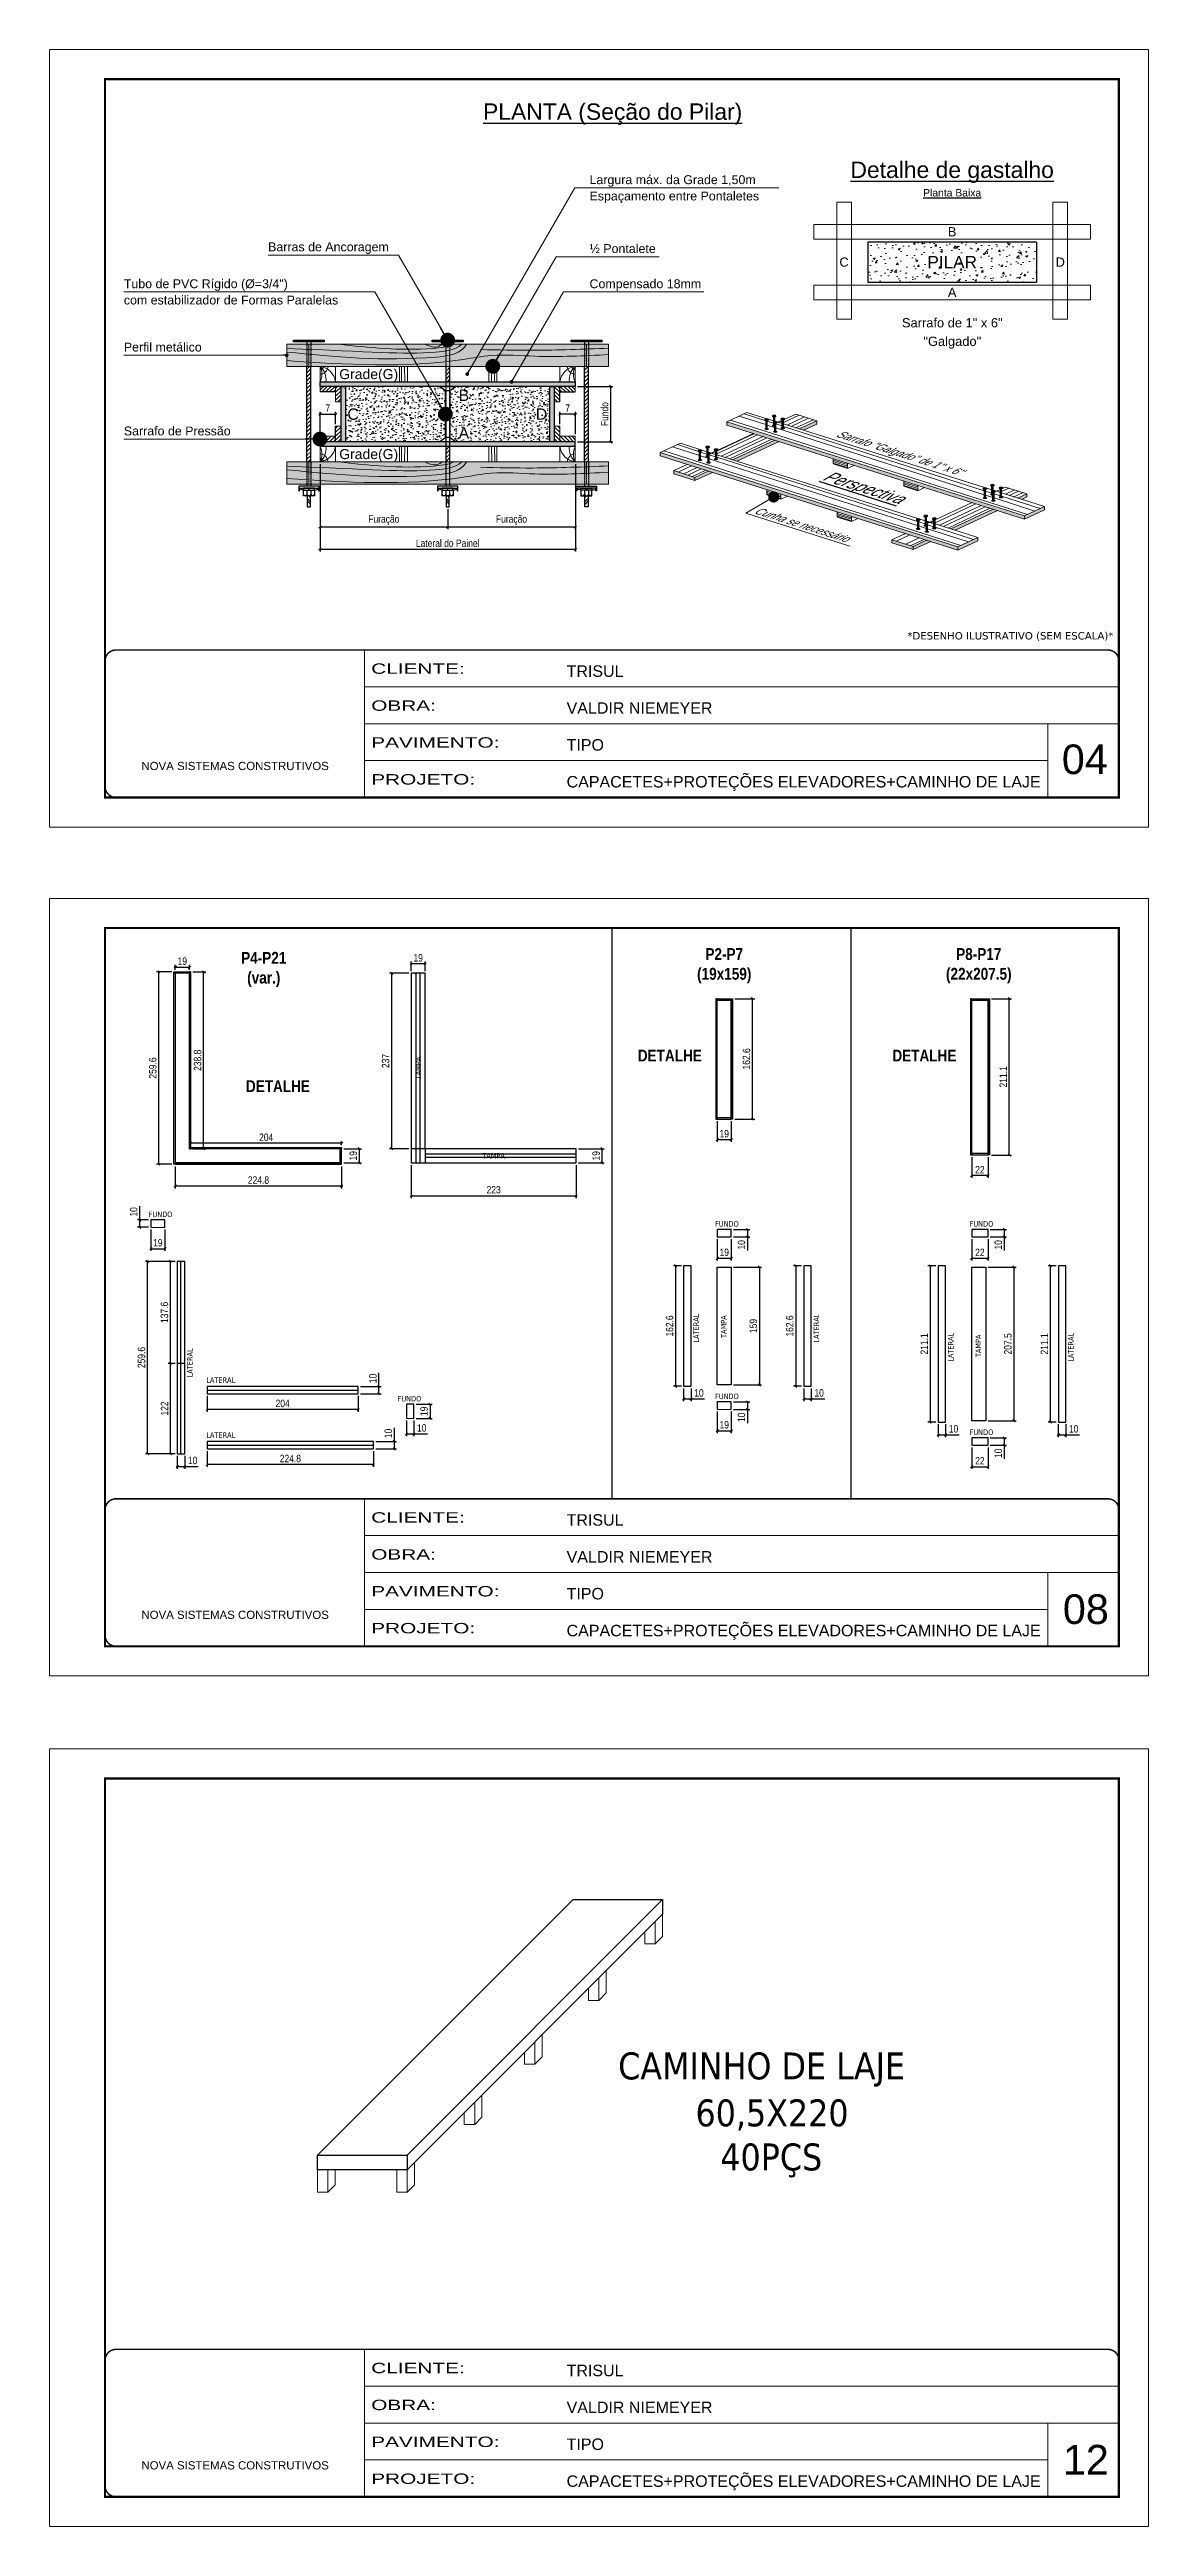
# Model space of a CAD drawing. Extents: x 2451 to 8691, y 515 to 3859.
# Drawn here: x 7206 to 8691, y 515 to 3859 of the extents above; entities that cross this region are included whole.
import ezdxf
from ezdxf.enums import TextEntityAlignment as Align

# ---------------------------------------------------------------- set-up
doc = ezdxf.new("R2010")
doc.units = 0
for name, pattern in [('CONTINUO', [0]), ('DASHED', [0.75, 0.5, -0.25]), ('HIDDEN', [0.375, 0.25, -0.125])]:
    doc.linetypes.add(name, pattern=pattern)
for name, color, linetype in [('BARRA ANCORAGEM', 251, 'Continuous'), ('COTA', 241, 'Continuous'), ('NOMENCLATURA', 7, 'Continuous'), ('Painéis', 200, 'Continuous'), ('PDF_Geometry', 7, 'Continuous'), ('PDF_Text', 7, 'Continuous'), ('SARR_2.2x10', 60, 'Continuous'), ('SARR_2.2x7', 40, 'Continuous'), ('SCO-___-PIL', 5, 'Continuous'), ('texto', 7, 'Continuous')]:
    doc.layers.add(name, color=color, linetype=linetype)
for name, color, linetype, lineweight in [('CARIMBO', 255, 'Continuous', 9), ('CONCRETO', 251, 'Continuous', 25), ('Demarcação 1', 251, 'Continuous', 9), ('Folhas', 255, 'Continuous', 9), ('Hachura', 251, 'Continuous', 9), ('Madeira', 126, 'Continuous', 18), ('Perfil Metálico', 224, 'Continuous', 18), ('SARRAFO DE PRESSAO', 251, 'DASHED', 9)]:
    doc.layers.add(name, color=color, linetype=linetype, lineweight=lineweight)
doc.layers.add('Demarcação 2', color=7, linetype='Continuous', lineweight=9, true_color=0xe0e0e0)
doc.styles.add('ARIAL', font='arial.ttf')
doc.styles.add('COTA TECNICA', font='techl___.ttf', dxfattribs={"height": 10})
doc.styles.add('COTA TECNICA-50', font='techl___.ttf', dxfattribs={"height": 10})
doc.styles.add('PDF Tahoma', font='tahoma.ttf')
doc.styles.add('ROMANC', font='techb___.ttf', dxfattribs={"height": 2.5})
doc.styles.add('SANSSERIF', font='sas_____.pfb')
doc.styles.get("Standard").update_dxf_attribs({"font": 'arial.ttf'})
doc.styles.add('stylellllll', font='verdana.ttf', dxfattribs={"height": 2})
doc.styles.add('Tecnologia', font='')
doc.styles.get('Tecnologia').set_extended_font_data('Forgotten Futurist')
doc.dimstyles.new('3x', dxfattribs={"dimtxt": 10, "dimasz": 5, "dimexe": 7, "dimexo": 5, "dimgap": 4, "dimtad": 1, "dimdec": 4, "dimlfac": 0.333333, "dimdsep": 46, "dimtxsty": 'Standard', "dimblk": 'DOT', "dimcen": 0.09, "dimclrd": 1, "dimclre": 1, "dimclrt": 2, "dimadec": 0, "dimazin": 2, "dimtfac": 1, "dimtdec": 4, "dimtmove": 0, "dimatfit": 3, "dimldrblk": 'DOT', "dimfxl": 1, "dimtolj": 1, "dimtzin": 0, "dimlwd": 9, "dimlwe": 9, "dimarcsym": 0})
doc.dimstyles.new('COTA PAINEL-50', dxfattribs={"dimtxt": 10, "dimasz": 3, "dimexe": 3, "dimexo": 3, "dimgap": 3, "dimtad": 1, "dimdec": 1, "dimzin": 12, "dimdsep": 46, "dimtxsty": 'COTA TECNICA-50', "dimblk1": 'OBLIQUE', "dimblk2": 'OBLIQUE', "dimsah": 1, "dimcen": 0.9, "dimclrd": 4, "dimclre": 4, "dimclrt": 240, "dimadec": 1, "dimazin": 3, "dimtfac": 1, "dimtdec": 1, "dimtmove": 0, "dimatfit": 3, "dimfxl": 1, "dimtolj": 1, "dimtzin": 12, "dimarcsym": 0})
doc.dimstyles.new('PAINEL', dxfattribs={"dimtxt": 10, "dimasz": 3, "dimexe": 3, "dimexo": 3, "dimgap": 3, "dimtad": 1, "dimdec": 1, "dimzin": 12, "dimdsep": 46, "dimtxsty": 'COTA TECNICA', "dimblk1": 'OBLIQUE', "dimblk2": 'OBLIQUE', "dimsah": 1, "dimcen": 0.9, "dimclrd": 4, "dimclre": 4, "dimclrt": 240, "dimadec": 1, "dimazin": 3, "dimtfac": 1, "dimtdec": 1, "dimtmove": 0, "dimatfit": 3, "dimfxl": 1, "dimtolj": 1, "dimtzin": 12, "dimarcsym": 0})
pattern_1 = [(45, (26.6314, 10860.885), (-5.303301, 5.303301), []), (45, (31.935, 10860.885), (-5.303301, 5.303301), [9.375, -1.875, 0, -1.875])]

msp = doc.modelspace()

# ---------------------------------------------------------------- texts
at = {"color": 0, "linetype": 'Continuous', "ltscale": 5, "style": 'ARIAL'}
for s, height, p in [('%%UPLANTA (Seção do Pilar)', 22.1184, (7967.4, 3764.42)), ('%%UDetalhe de gastalho', 22.1184, (8426.16, 3685.9)), ('%%UPlanta Baixa', 10, (8426.16, 3660.9))]:
    msp.add_text(s, height=height, dxfattribs=at).set_placement(p, align=Align.CENTER)
for s, p in [('Largura máx. da Grade 1,50m', (7936.14, 3677.58)), ('Barras de Ancoragem', (7501.85, 3586.86)), ('½ Pontalete', (7936.14, 3584.52)), ('Tubo de PVC Rígido (Ø=3/4")', (7306.86, 3537.07)), ('Compensado 18mm', (7936.14, 3537.07)), ('Perfil metálico', (7306.86, 3451.52)), ('Sarrafo de Pressão ', (7306.86, 3338.27))]:
    msp.add_text(s, height=12, dxfattribs=at).set_placement(p)
for s, p in [('Espaçamento entre Pontaletes', (7936.14, 3667.58)), ('com estabilizador de Formas Paralelas', (7306.86, 3527.07))]:
    msp.add_text(s, height=12, dxfattribs=at).set_placement(p, align=Align.TOP_LEFT)
for s, height, p in [('B', 12.44, (8426.16, 3613.26)), ('PILAR', 16.589, (8426.16, 3572.3)), ('C', 12.44, (8280.11, 3572.3)), ('D', 12.44, (8572.21, 3572.3)), ('A', 12.44, (8426.16, 3531.35)), ('Sarrafo de 1" x 6"', 12.4416, (8426.3, 3490.36)), ('"Galgado"', 12.442, (8426.3, 3465.36))]:
    msp.add_text(s, height=height, dxfattribs=at).set_placement(p, align=Align.MIDDLE_CENTER)
at = {"color": 0, "linetype": 'Continuous'}
for s, height, style, p in [('Grade(G)', 13.5, 'SANSSERIF', (7597.96, 3421.02)), ('C', 15.36, 'ARIAL', (7608.98, 3367.02)), ('D', 15.36, 'ARIAL', (7863.47, 3367.02)), ('Grade(G)', 13.5, 'SANSSERIF', (7597.96, 3313.02))]:
    msp.add_text(s, height=height, dxfattribs=dict(at, style=style)).set_placement(p, align=Align.MIDDLE_LEFT)
at = {"color": 0, "linetype": 'Continuous', "style": 'ARIAL'}
for s, p in [('B', (7766.42, 3392.52)), ('A', (7766.42, 3341.52))]:
    msp.add_text(s, height=15.36, dxfattribs=at).set_placement(p, align=Align.MIDDLE_CENTER)
at = {"style": 'ARIAL', "oblique": 42}
for s, height, p in [('Sarrafo "Galgado" de 1" x 6\'\'', 9.9777, (8351.98, 3310.33)), ('%%UPerspectiva', 15, (8301.85, 3261.91))]:
    msp.add_text(s, height=height, rotation=342.45159, dxfattribs=at).set_placement(p, align=Align.CENTER)
msp.add_text('Cunha se necessário', height=9.9777, rotation=342.45159, dxfattribs=at).set_placement((8157.36, 3233.33))
at = {"style": 'stylellllll'}
msp.add_text('*DESENHO ILUSTRATIVO (SEM ESCALA)*', height=10, dxfattribs=at).set_placement((8644.03, 3062.66), align=Align.RIGHT)
at = {"layer": 'CARIMBO', "style": 'ARIAL'}
for s, p in [('04', (8574.31, 2880.9)), ('08', (8575.73, 1733.25)), ('12', (8575.73, 584.68))]:
    msp.add_text(s, height=40, dxfattribs=at).set_placement(p)
at = {"layer": 'NOMENCLATURA', "char_height": 16, "attachment_point": 2, "style": 'ROMANC'}
for s, width, insert in [('P2-P7\\P(19x159)', 455.2937, (8118.16, 2645.9)), ('P8-P17\\P(22x207.5)', 455.2937, (8462.13, 2645.9)), ('P4-P21\\P(var.)', 455.2937, (7495.97, 2640.74)), ('DETALHE', 300.2766, (8044.61, 2508.81)), ('DETALHE', 300.2766, (8388.59, 2508.81)), ('DETALHE', 300.2766, (7515.08, 2467.49))]:
    msp.add_mtext_dynamic_manual_height_columns(s, width=width, gutter_width=1, heights=[0], dxfattribs=dict(at, insert=insert))
at = {"layer": 'PDF_Text', "attachment_point": 4, "style": 'PDF Tahoma'}
for s, insert, char_height in [('CAMINHO DE LAJE', (7974.87, 1131.45), 36.3747), ('60,5X220', (8079.33, 1070.14), 36.375), ('40PÇS', (8112.87, 1008.72), 36.375)]:
    msp.add_mtext(s, dxfattribs=dict(at, insert=insert, char_height=char_height))
at = {"layer": 'texto', "color": 0, "char_height": 7.5, "attachment_point": 5, "rotation": 90}
for s, insert in [('{\\fTahoma|b0|i0|c0|p34;\\C4;TAMPA}', (7704.6, 2484)), ('{\\fTahoma|b0|i0|c0|p34;\\C4;LATERAL}', (8080.31, 2132.83)), ('{\\fTahoma|b0|i0|c0|p34;\\C4;TAMPA}', (8117.53, 2134.72)), ('{\\fTahoma|b0|i0|c0|p34;\\C4;LATERAL}', (8242.68, 2132.83)), ('{\\fTahoma|b0|i0|c0|p34;\\C4;LATERAL}', (8424.29, 2106.88)), ('{\\fTahoma|b0|i0|c0|p34;\\C4;TAMPA}', (8461.51, 2108.78)), ('{\\fTahoma|b0|i0|c0|p34;\\C4;LATERAL}', (8586.65, 2106.88)), ('{\\fTahoma|b0|i0|c0|p34;\\C4;LATERAL}', (7396.11, 2085.8))]:
    msp.add_mtext(s, dxfattribs=dict(at, insert=insert))
at = {"layer": 'texto', "color": 0, "char_height": 7.5, "attachment_point": 5}
for s, insert in [('{\\fTahoma|b0|i0|c0|p34;\\C4;TAMPA}', (7806.6, 2365.5)), ('{\\fTahoma|b0|i0|c0|p34;\\C4;FUNDO}', (7356.55, 2286.37)), ('{\\fTahoma|b0|i0|c0|p34;\\C4;FUNDO}', (8121.75, 2273.48)), ('{\\fTahoma|b0|i0|c0|p34;\\C4;FUNDO}', (8465.73, 2273.48)), ('{\\fTahoma|b0|i0|c0|p34;\\C4;LATERAL}', (7437.86, 2062.61)), ('{\\fTahoma|b0|i0|c0|p34;\\C4;FUNDO}', (7692.82, 2037.43)), ('{\\fTahoma|b0|i0|c0|p34;\\C4;FUNDO}', (8121.75, 2040.55)), ('{\\fTahoma|b0|i0|c0|p34;\\C4;LATERAL}', (7437.86, 1988.29)), ('{\\fTahoma|b0|i0|c0|p34;\\C4;FUNDO}', (8465.73, 1992.05))]:
    msp.add_mtext(s, dxfattribs=dict(at, insert=insert))

# ---------------------------------------------------------------- blocks, each defined once
blk = doc.blocks.new('_Dot')
at = {"color": 0, "linetype": 'ByBlock', "lineweight": -2}
blk.add_line((-0.5, 0), (-1, 0), dxfattribs=at)
at = {"color": 0, "linetype": 'ByBlock', "const_width": 0.5}
blk.add_lwpolyline([(-0.25, 0, 1), (0.25, 0, 1)], format="xyb", close=True, dxfattribs=at)
blk = doc.blocks.new('_Oblique')
at = {"color": 0, "linetype": 'ByBlock', "lineweight": -2}
blk.add_line((-0.5, -0.5), (0.5, 0.5), dxfattribs=at)
blk = doc.blocks.new('*D294')
at = {"layer": 'COTA', "color": 4, "lineweight": -2, "transparency": 16777216}
for p, q in [((7920, 3404.5), (7967.6, 3404.5)), ((7964.6, 3404.5), (7964.6, 3329.5)), ((7920, 3329.5), (7967.6, 3329.5))]:
    blk.add_line(p, q, dxfattribs=at)
at = {"layer": 'Defpoints', "color": 0, "transparency": 16777216}
for p in [(7917, 3404.5), (7917, 3329.5), (7964.6, 3329.5)]:
    blk.add_point(p, dxfattribs=at)
at = {"layer": 'COTA', "color": 4, "lineweight": -2, "transparency": 16777216, "xscale": 3, "yscale": 3, "zscale": 3}
for p, rotation in [((7964.6, 3404.5), 90), ((7964.6, 3329.5), 270)]:
    blk.add_blockref('_Oblique', p, dxfattribs=dict(at, rotation=rotation))
at = {"layer": 'COTA', "color": 240, "transparency": 16777216, "insert": (7956.5, 3367), "char_height": 10, "attachment_point": 5, "rotation": 90, "style": 'COTA TECNICA-50'}
blk.add_mtext('\\A1;Fundo', dxfattribs=at)
blk = doc.blocks.new('*D295')
at = {"layer": 'COTA', "color": 4, "lineweight": -2, "transparency": 16777216}
for p, q in [((7572, 3299.5), (7572, 3211.6)), ((7572, 3214.6), (7744.5, 3214.6)), ((7744.5, 3238.6), (7744.5, 3211.6))]:
    blk.add_line(p, q, dxfattribs=at)
at = {"layer": 'Defpoints', "color": 0, "transparency": 16777216}
for p in [(7572, 3302.5), (7744.5, 3241.6), (7744.5, 3214.6)]:
    blk.add_point(p, dxfattribs=at)
at = {"layer": 'COTA', "color": 4, "lineweight": -2, "transparency": 16777216, "xscale": 3, "yscale": 3, "zscale": 3, "rotation": 180}
blk.add_blockref('_Oblique', (7572, 3214.6), dxfattribs=at)
at = {"layer": 'COTA', "color": 4, "lineweight": -2, "transparency": 16777216, "xscale": 3, "yscale": 3, "zscale": 3}
blk.add_blockref('_Oblique', (7744.5, 3214.6), dxfattribs=at)
at = {"layer": 'COTA', "color": 240, "transparency": 16777216, "insert": (7658.2, 3223.9), "char_height": 10, "attachment_point": 5, "style": 'COTA TECNICA-50'}
blk.add_mtext('\\A1;Furação', dxfattribs=at)
blk = doc.blocks.new('*D296')
at = {"layer": 'COTA', "color": 4, "lineweight": -2, "transparency": 16777216}
for p, q in [((7917, 3299.5), (7917, 3211.6)), ((7744.5, 3238.6), (7744.5, 3211.6)), ((7744.5, 3214.6), (7917, 3214.6))]:
    blk.add_line(p, q, dxfattribs=at)
at = {"layer": 'Defpoints', "color": 0, "transparency": 16777216}
for p in [(7917, 3302.5), (7744.5, 3241.6), (7917, 3214.6)]:
    blk.add_point(p, dxfattribs=at)
at = {"layer": 'COTA', "color": 4, "lineweight": -2, "transparency": 16777216, "xscale": 3, "yscale": 3, "zscale": 3, "rotation": 180}
blk.add_blockref('_Oblique', (7744.5, 3214.6), dxfattribs=at)
at = {"layer": 'COTA', "color": 4, "lineweight": -2, "transparency": 16777216, "xscale": 3, "yscale": 3, "zscale": 3}
blk.add_blockref('_Oblique', (7917, 3214.6), dxfattribs=at)
at = {"layer": 'COTA', "color": 240, "transparency": 16777216, "insert": (7830.7, 3223.9), "char_height": 10, "attachment_point": 5, "style": 'COTA TECNICA-50'}
blk.add_mtext('\\A1;Furação', dxfattribs=at)
blk = doc.blocks.new('*D297')
at = {"layer": 'COTA', "color": 4, "lineweight": -2, "transparency": 16777216}
for p, q in [((7572, 3299.5), (7572, 3181.6)), ((7917, 3299.5), (7917, 3181.6)), ((7572, 3184.6), (7917, 3184.6))]:
    blk.add_line(p, q, dxfattribs=at)
at = {"layer": 'Defpoints', "color": 0, "transparency": 16777216}
for p in [(7572, 3302.5), (7917, 3302.5), (7917, 3184.6)]:
    blk.add_point(p, dxfattribs=at)
at = {"layer": 'COTA', "color": 4, "lineweight": -2, "transparency": 16777216, "xscale": 3, "yscale": 3, "zscale": 3, "rotation": 180}
blk.add_blockref('_Oblique', (7572, 3184.6), dxfattribs=at)
at = {"layer": 'COTA', "color": 4, "lineweight": -2, "transparency": 16777216, "xscale": 3, "yscale": 3, "zscale": 3}
blk.add_blockref('_Oblique', (7917, 3184.6), dxfattribs=at)
at = {"layer": 'COTA', "color": 240, "transparency": 16777216, "insert": (7744.5, 3192.6), "char_height": 10, "attachment_point": 5, "style": 'COTA TECNICA-50'}
blk.add_mtext('\\A1;Lateral do Painel', dxfattribs=at)
blk = doc.blocks.new('*D310')
at = {"layer": 'COTA', "color": 4, "lineweight": -2, "transparency": 16777216}
for p, q in [((7572, 3340), (7572, 3370)), ((7572, 3367), (7593, 3367)), ((7593, 3353.5), (7593, 3370))]:
    blk.add_line(p, q, dxfattribs=at)
at = {"layer": 'Defpoints', "color": 0, "transparency": 16777216}
for p in [(7593, 3367), (7593, 3350.5), (7572, 3337)]:
    blk.add_point(p, dxfattribs=at)
at = {"layer": 'COTA', "color": 4, "lineweight": -2, "transparency": 16777216, "xscale": 3, "yscale": 3, "zscale": 3, "rotation": 180}
blk.add_blockref('_Oblique', (7572, 3367), dxfattribs=at)
at = {"layer": 'COTA', "color": 4, "lineweight": -2, "transparency": 16777216, "xscale": 3, "yscale": 3, "zscale": 3}
blk.add_blockref('_Oblique', (7593, 3367), dxfattribs=at)
at = {"layer": 'COTA', "color": 240, "transparency": 16777216, "insert": (7582.5, 3375.1), "char_height": 10, "attachment_point": 5, "style": 'COTA TECNICA-50'}
blk.add_mtext('\\A1;7', dxfattribs=at)
blk = doc.blocks.new('*D311')
at = {"layer": 'COTA', "color": 4, "lineweight": -2, "transparency": 16777216}
for p, q in [((7896, 3353.5), (7896, 3370)), ((7917, 3367), (7896, 3367)), ((7917, 3340), (7917, 3370))]:
    blk.add_line(p, q, dxfattribs=at)
at = {"layer": 'Defpoints', "color": 0, "transparency": 16777216}
for p in [(7896, 3367), (7896, 3350.5), (7917, 3337)]:
    blk.add_point(p, dxfattribs=at)
at = {"layer": 'COTA', "color": 4, "lineweight": -2, "transparency": 16777216, "xscale": 3, "yscale": 3, "zscale": 3, "rotation": 180}
blk.add_blockref('_Oblique', (7896, 3367), dxfattribs=at)
at = {"layer": 'COTA', "color": 4, "lineweight": -2, "transparency": 16777216, "xscale": 3, "yscale": 3, "zscale": 3}
blk.add_blockref('_Oblique', (7917, 3367), dxfattribs=at)
at = {"layer": 'COTA', "color": 240, "transparency": 16777216, "insert": (7906.5, 3375.1), "char_height": 10, "attachment_point": 5, "style": 'COTA TECNICA-50'}
blk.add_mtext('\\A1;7', dxfattribs=at)
blk = doc.blocks.new('9999999999')
at = {"color": 30, "linetype": 'CONTINUO'}
for p, q in [((98564.6, 34230.2), (98564.6, 34429.4)), ((98564.6, 34379.6), (99584, 34379.6)), ((98564.6, 34329.8), (99488, 34329.8)), ((99584, 34329.8), (99488, 34329.8)), ((99488, 34329.8), (99488, 34230.2)), ((98564.6, 34280), (99488, 34280))]:
    blk.add_line(p, q, dxfattribs=at)
at = {"color": 30, "linetype": 'CONTINUO', "const_width": 2}
blk.add_lwpolyline([(99584, 34230.2), (99584, 34414.4, 0.414214), (99569, 34429.4), (98229, 34429.4, 0.414214), (98214, 34414.4), (98214, 34245.2, 0.414214), (98229, 34230.2), (99584, 34230.2)], format="xyb", dxfattribs=at)
at = {"layer": 'Folhas'}
blk.add_lwpolyline([(98139, 34190.2), (99624, 34190.2), (99624, 35240.2), (98139, 35240.2)], close=True, dxfattribs=at)
at = {"layer": 'Folhas', "color": 30, "const_width": 3}
blk.add_lwpolyline([(98214, 34230.2), (99584, 34230.2), (99584, 35200.2), (98214, 35200.2)], close=True, dxfattribs=at)
at = {"color": 7, "linetype": 'Continuous', "ltscale": 5, "style": 'ARIAL'}
for s, height, p in [('TRISUL', 15.48, (98837.7, 34393.1)), ('VALDIR NIEMEYER', 15.483, (98837.7, 34343.3)), ('TIPO', 15.48, (98837.7, 34293.5)), ('NOVA SISTEMAS CONSTRUTIVOS', 11.059, (98263.2, 34267.2)), ('CAPACETES+PROTEÇÕES ELEVADORES+CAMINHO DE LAJE', 15.483, (98837.7, 34243.7))]:
    blk.add_text(s, height=height, dxfattribs=at).set_placement(p)
at = {"layer": 'Folhas', "color": 7, "style": 'Tecnologia', "width": 1.5}
for s, p in [('CLIENTE:', (98573.7, 34397.2)), ('OBRA:', (98573.7, 34347.3)), ('PAVIMENTO:', (98573.7, 34297.5)), ('PROJETO:', (98573.7, 34247.7))]:
    blk.add_text(s, height=14, dxfattribs=at).set_placement(p)
blk = doc.blocks.new('*D334')
at = {"layer": 'COTA', "color": 4, "linetype": 'ByBlock', "lineweight": -2, "transparency": 16777216}
for p, q in [((7371.6, 2613.8), (7351.1, 2613.8)), ((7354.1, 2354.2), (7354.1, 2613.8)), ((7371.6, 2354.2), (7351.1, 2354.2))]:
    blk.add_line(p, q, dxfattribs=at)
at = {"layer": 'Defpoints', "color": 0, "linetype": 'ByBlock', "transparency": 16777216}
for p in [(7354.1, 2613.8), (7374.6, 2613.8), (7374.6, 2354.2)]:
    blk.add_point(p, dxfattribs=at)
at = {"layer": 'COTA', "color": 4, "linetype": 'ByBlock', "lineweight": -2, "transparency": 16777216, "xscale": 3, "yscale": 3, "zscale": 3}
for p, rotation in [((7354.1, 2613.8), 90), ((7354.1, 2354.2), 270)]:
    blk.add_blockref('_Oblique', p, dxfattribs=dict(at, rotation=rotation))
at = {"layer": 'COTA', "color": 240, "linetype": 'ByBlock', "transparency": 16777216, "insert": (7346, 2484), "char_height": 10, "attachment_point": 5, "rotation": 90, "style": 'COTA TECNICA'}
blk.add_mtext('\\A1;259.6', dxfattribs=at)
blk = doc.blocks.new('*D335')
at = {"layer": 'COTA', "color": 4, "linetype": 'ByBlock', "lineweight": -2, "transparency": 16777216}
for p, q in [((7376.4, 2351.2), (7376.4, 2321.5)), ((7601.2, 2351.2), (7601.2, 2321.5)), ((7601.2, 2324.5), (7376.4, 2324.5))]:
    blk.add_line(p, q, dxfattribs=at)
at = {"layer": 'Defpoints', "color": 0, "linetype": 'ByBlock', "transparency": 16777216}
for p in [(7376.4, 2354.2), (7601.2, 2354.2), (7376.4, 2324.5)]:
    blk.add_point(p, dxfattribs=at)
at = {"layer": 'COTA', "color": 4, "linetype": 'ByBlock', "lineweight": -2, "transparency": 16777216, "xscale": 3, "yscale": 3, "zscale": 3, "rotation": 180}
blk.add_blockref('_Oblique', (7376.4, 2324.5), dxfattribs=at)
at = {"layer": 'COTA', "color": 4, "linetype": 'ByBlock', "lineweight": -2, "transparency": 16777216, "xscale": 3, "yscale": 3, "zscale": 3}
blk.add_blockref('_Oblique', (7601.2, 2324.5), dxfattribs=at)
at = {"layer": 'COTA', "color": 240, "linetype": 'ByBlock', "transparency": 16777216, "insert": (7488.8, 2332.6), "char_height": 10, "attachment_point": 5, "style": 'COTA TECNICA'}
blk.add_mtext('\\A1;224.8', dxfattribs=at)
blk = doc.blocks.new('*D336')
at = {"layer": 'COTA', "color": 4, "linetype": 'ByBlock', "lineweight": -2, "transparency": 16777216}
for p, q in [((7604.2, 2375), (7628, 2375)), ((7625, 2375), (7625, 2356)), ((7604.2, 2356), (7628, 2356))]:
    blk.add_line(p, q, dxfattribs=at)
at = {"layer": 'Defpoints', "color": 0, "linetype": 'ByBlock', "transparency": 16777216}
for p in [(7601.2, 2375), (7601.2, 2356), (7625, 2356)]:
    blk.add_point(p, dxfattribs=at)
at = {"layer": 'COTA', "color": 4, "linetype": 'ByBlock', "lineweight": -2, "transparency": 16777216, "xscale": 3, "yscale": 3, "zscale": 3}
for p, rotation in [((7625, 2375), 90), ((7625, 2356), 270)]:
    blk.add_blockref('_Oblique', p, dxfattribs=dict(at, rotation=rotation))
at = {"layer": 'COTA', "color": 240, "linetype": 'ByBlock', "transparency": 16777216, "insert": (7616.9, 2365.5), "char_height": 10, "attachment_point": 5, "rotation": 90, "style": 'COTA TECNICA'}
blk.add_mtext('\\A1;19', dxfattribs=at)
blk = doc.blocks.new('*D337')
at = {"layer": 'COTA', "color": 4, "linetype": 'ByBlock', "lineweight": -2, "transparency": 16777216}
for p, q in [((7397.2, 2379.8), (7397.2, 2385.3)), ((7601.2, 2382.3), (7397.2, 2382.3)), ((7601.2, 2379.8), (7601.2, 2385.3))]:
    blk.add_line(p, q, dxfattribs=at)
at = {"layer": 'Defpoints', "color": 0, "linetype": 'ByBlock', "transparency": 16777216}
for p in [(7397.2, 2382.3), (7397.2, 2376.8), (7601.2, 2376.8)]:
    blk.add_point(p, dxfattribs=at)
at = {"layer": 'COTA', "color": 4, "linetype": 'ByBlock', "lineweight": -2, "transparency": 16777216, "xscale": 3, "yscale": 3, "zscale": 3, "rotation": 180}
blk.add_blockref('_Oblique', (7397.2, 2382.3), dxfattribs=at)
at = {"layer": 'COTA', "color": 4, "linetype": 'ByBlock', "lineweight": -2, "transparency": 16777216, "xscale": 3, "yscale": 3, "zscale": 3}
blk.add_blockref('_Oblique', (7601.2, 2382.3), dxfattribs=at)
at = {"layer": 'COTA', "color": 240, "linetype": 'ByBlock', "transparency": 16777216, "insert": (7499.2, 2390.4), "char_height": 10, "attachment_point": 5, "style": 'COTA TECNICA'}
blk.add_mtext('\\A1;204', dxfattribs=at)
blk = doc.blocks.new('*D338')
at = {"layer": 'COTA', "color": 4, "linetype": 'ByBlock', "lineweight": -2, "transparency": 16777216}
for p, q in [((7400.2, 2613.8), (7417.7, 2613.8)), ((7414.7, 2375), (7414.7, 2613.8)), ((7400.2, 2375), (7417.7, 2375))]:
    blk.add_line(p, q, dxfattribs=at)
at = {"layer": 'Defpoints', "color": 0, "linetype": 'ByBlock', "transparency": 16777216}
for p in [(7397.2, 2613.8), (7414.7, 2613.8), (7397.2, 2375)]:
    blk.add_point(p, dxfattribs=at)
at = {"layer": 'COTA', "color": 4, "linetype": 'ByBlock', "lineweight": -2, "transparency": 16777216, "xscale": 3, "yscale": 3, "zscale": 3}
for p, rotation in [((7414.7, 2613.8), 90), ((7414.7, 2375), 270)]:
    blk.add_blockref('_Oblique', p, dxfattribs=dict(at, rotation=rotation))
at = {"layer": 'COTA', "color": 240, "linetype": 'ByBlock', "transparency": 16777216, "insert": (7406.5, 2494.4), "char_height": 10, "attachment_point": 5, "rotation": 90, "style": 'COTA TECNICA'}
blk.add_mtext('\\A1;238.8', dxfattribs=at)
blk = doc.blocks.new('*D339')
at = {"layer": 'COTA', "color": 4, "linetype": 'ByBlock', "lineweight": -2, "transparency": 16777216}
for p, q in [((7376.4, 2616.8), (7376.4, 2623.2)), ((7376.4, 2620.2), (7395.4, 2620.2)), ((7395.4, 2616.8), (7395.4, 2623.2))]:
    blk.add_line(p, q, dxfattribs=at)
at = {"layer": 'Defpoints', "color": 0, "linetype": 'ByBlock', "transparency": 16777216}
for p in [(7376.4, 2613.8), (7395.4, 2620.2), (7395.4, 2613.8)]:
    blk.add_point(p, dxfattribs=at)
at = {"layer": 'COTA', "color": 4, "linetype": 'ByBlock', "lineweight": -2, "transparency": 16777216, "xscale": 3, "yscale": 3, "zscale": 3, "rotation": 180}
blk.add_blockref('_Oblique', (7376.4, 2620.2), dxfattribs=at)
at = {"layer": 'COTA', "color": 4, "linetype": 'ByBlock', "lineweight": -2, "transparency": 16777216, "xscale": 3, "yscale": 3, "zscale": 3}
blk.add_blockref('_Oblique', (7395.4, 2620.2), dxfattribs=at)
at = {"layer": 'COTA', "color": 240, "linetype": 'ByBlock', "transparency": 16777216, "insert": (7385.9, 2628.3), "char_height": 10, "attachment_point": 5, "style": 'COTA TECNICA'}
blk.add_mtext('\\A1;19', dxfattribs=at)
blk = doc.blocks.new('*D340')
at = {"layer": 'Defpoints', "color": 4, "linetype": 'ByBlock', "lineweight": -2, "transparency": 16777216}
for p, q in [((7379.1, 1960.2), (7379.1, 1942.9)), ((7379.1, 1945.9), (7389.1, 1945.9)), ((7389.1, 1960.2), (7389.1, 1942.9)), ((7389.1, 1945.9), (7407.5, 1945.9))]:
    blk.add_line(p, q, dxfattribs=at)
at = {"layer": 'Defpoints', "color": 0, "linetype": 'ByBlock', "transparency": 16777216}
for p in [(7379.1, 1963.2), (7389.1, 1963.2), (7389.1, 1945.9)]:
    blk.add_point(p, dxfattribs=at)
at = {"layer": 'Defpoints', "color": 4, "linetype": 'ByBlock', "lineweight": -2, "transparency": 16777216, "xscale": 3, "yscale": 3, "zscale": 3, "rotation": 180}
blk.add_blockref('_Oblique', (7379.1, 1945.9), dxfattribs=at)
at = {"layer": 'Defpoints', "color": 4, "linetype": 'ByBlock', "lineweight": -2, "transparency": 16777216, "xscale": 3, "yscale": 3, "zscale": 3}
blk.add_blockref('_Oblique', (7389.1, 1945.9), dxfattribs=at)
at = {"layer": 'Defpoints', "color": 240, "linetype": 'ByBlock', "transparency": 16777216, "insert": (7399.8, 1954), "char_height": 10, "attachment_point": 5, "style": 'COTA TECNICA'}
blk.add_mtext('\\A1;10', dxfattribs=at)
blk = doc.blocks.new('*D341')
at = {"layer": 'COTA', "color": 4, "linetype": 'ByBlock', "lineweight": -2, "transparency": 16777216}
for p, q in [((7376.1, 2222.8), (7336, 2222.8)), ((7339, 1963.2), (7339, 2222.8)), ((7376.1, 1963.2), (7336, 1963.2))]:
    blk.add_line(p, q, dxfattribs=at)
at = {"layer": 'Defpoints', "color": 0, "linetype": 'ByBlock', "transparency": 16777216}
for p in [(7339, 2222.8), (7379.1, 2222.8), (7379.1, 1963.2)]:
    blk.add_point(p, dxfattribs=at)
at = {"layer": 'COTA', "color": 4, "linetype": 'ByBlock', "lineweight": -2, "transparency": 16777216, "xscale": 3, "yscale": 3, "zscale": 3}
for p, rotation in [((7339, 2222.8), 90), ((7339, 1963.2), 270)]:
    blk.add_blockref('_Oblique', p, dxfattribs=dict(at, rotation=rotation))
at = {"layer": 'COTA', "color": 240, "linetype": 'ByBlock', "transparency": 16777216, "insert": (7330.8, 2093), "char_height": 10, "attachment_point": 5, "rotation": 90, "style": 'COTA TECNICA'}
blk.add_mtext('\\A1;259.6', dxfattribs=at)
blk = doc.blocks.new('*D342')
at = {"layer": 'COTA', "color": 4, "linetype": 'ByBlock', "lineweight": -2, "transparency": 16777216}
for p, q in [((7376.1, 2085.2), (7367, 2085.2)), ((7370, 1963.2), (7370, 2085.2)), ((7376.1, 1963.2), (7367, 1963.2))]:
    blk.add_line(p, q, dxfattribs=at)
at = {"layer": 'Defpoints', "color": 0, "linetype": 'ByBlock', "transparency": 16777216}
for p in [(7370, 2085.2), (7379.1, 2085.2), (7379.1, 1963.2)]:
    blk.add_point(p, dxfattribs=at)
at = {"layer": 'COTA', "color": 4, "linetype": 'ByBlock', "lineweight": -2, "transparency": 16777216, "xscale": 3, "yscale": 3, "zscale": 3}
for p, rotation in [((7370, 2085.2), 90), ((7370, 1963.2), 270)]:
    blk.add_blockref('_Oblique', p, dxfattribs=dict(at, rotation=rotation))
at = {"layer": 'COTA', "color": 240, "linetype": 'ByBlock', "transparency": 16777216, "insert": (7361.9, 2024.2), "char_height": 10, "attachment_point": 5, "rotation": 90, "style": 'COTA TECNICA'}
blk.add_mtext('\\A1;122', dxfattribs=at)
blk = doc.blocks.new('*D343')
at = {"layer": 'COTA', "color": 4, "linetype": 'ByBlock', "lineweight": -2, "transparency": 16777216}
for p, q in [((7376.1, 2222.8), (7367, 2222.8)), ((7370, 2085.2), (7370, 2222.8)), ((7376.1, 2085.2), (7367, 2085.2))]:
    blk.add_line(p, q, dxfattribs=at)
at = {"layer": 'Defpoints', "color": 0, "linetype": 'ByBlock', "transparency": 16777216}
for p in [(7370, 2222.8), (7379.1, 2222.8), (7379.1, 2085.2)]:
    blk.add_point(p, dxfattribs=at)
at = {"layer": 'COTA', "color": 4, "linetype": 'ByBlock', "lineweight": -2, "transparency": 16777216, "xscale": 3, "yscale": 3, "zscale": 3}
for p, rotation in [((7370, 2222.8), 90), ((7370, 2085.2), 270)]:
    blk.add_blockref('_Oblique', p, dxfattribs=dict(at, rotation=rotation))
at = {"layer": 'COTA', "color": 240, "linetype": 'ByBlock', "transparency": 16777216, "insert": (7361.8, 2154), "char_height": 10, "attachment_point": 5, "rotation": 90, "style": 'COTA TECNICA'}
blk.add_mtext('\\A1;137.6', dxfattribs=at)
blk = doc.blocks.new('*D344')
at = {"layer": 'Defpoints', "color": 4, "linetype": 'ByBlock', "lineweight": -2, "transparency": 16777216}
for p, q in [((7343.4, 2265.9), (7343.4, 2236.9)), ((7362.4, 2265.8), (7362.4, 2236.9)), ((7343.4, 2239.9), (7362.4, 2239.9))]:
    blk.add_line(p, q, dxfattribs=at)
at = {"layer": 'Defpoints', "color": 0, "linetype": 'ByBlock', "transparency": 16777216}
for p in [(7343.4, 2268.9), (7362.4, 2268.8), (7362.4, 2239.9)]:
    blk.add_point(p, dxfattribs=at)
at = {"layer": 'Defpoints', "color": 4, "linetype": 'ByBlock', "lineweight": -2, "transparency": 16777216, "xscale": 3, "yscale": 3, "zscale": 3, "rotation": 180}
blk.add_blockref('_Oblique', (7343.4, 2239.9), dxfattribs=at)
at = {"layer": 'Defpoints', "color": 4, "linetype": 'ByBlock', "lineweight": -2, "transparency": 16777216, "xscale": 3, "yscale": 3, "zscale": 3}
blk.add_blockref('_Oblique', (7362.4, 2239.9), dxfattribs=at)
at = {"layer": 'Defpoints', "color": 240, "linetype": 'ByBlock', "transparency": 16777216, "insert": (7352.9, 2248), "char_height": 10, "attachment_point": 5, "style": 'COTA TECNICA'}
blk.add_mtext('\\A1;19', dxfattribs=at)
blk = doc.blocks.new('*D345')
at = {"layer": 'COTA', "color": 4, "linetype": 'ByBlock', "lineweight": -2, "transparency": 16777216}
for p, q in [((7419.5, 1966.8), (7419.5, 1945.5)), ((7644.3, 1948.5), (7419.5, 1948.5)), ((7644.3, 1966.8), (7644.3, 1945.5))]:
    blk.add_line(p, q, dxfattribs=at)
at = {"layer": 'Defpoints', "color": 0, "linetype": 'ByBlock', "transparency": 16777216}
for p in [(7419.5, 1969.8), (7419.5, 1948.5), (7644.3, 1969.8)]:
    blk.add_point(p, dxfattribs=at)
at = {"layer": 'COTA', "color": 4, "linetype": 'ByBlock', "lineweight": -2, "transparency": 16777216, "xscale": 3, "yscale": 3, "zscale": 3, "rotation": 180}
blk.add_blockref('_Oblique', (7419.5, 1948.5), dxfattribs=at)
at = {"layer": 'COTA', "color": 4, "linetype": 'ByBlock', "lineweight": -2, "transparency": 16777216, "xscale": 3, "yscale": 3, "zscale": 3}
blk.add_blockref('_Oblique', (7644.3, 1948.5), dxfattribs=at)
at = {"layer": 'COTA', "color": 240, "linetype": 'ByBlock', "transparency": 16777216, "insert": (7531.9, 1956.6), "char_height": 10, "attachment_point": 5, "style": 'COTA TECNICA'}
blk.add_mtext('\\A1;224.8', dxfattribs=at)
blk = doc.blocks.new('*D346')
at = {"layer": 'COTA', "color": 4, "linetype": 'ByBlock', "lineweight": -2, "transparency": 16777216}
for p, q in [((7340.4, 2278.9), (7325.3, 2278.9)), ((7328.3, 2278.9), (7328.3, 2297.4)), ((7328.3, 2268.9), (7328.3, 2278.9)), ((7340.4, 2268.9), (7325.3, 2268.9))]:
    blk.add_line(p, q, dxfattribs=at)
at = {"layer": 'Defpoints', "color": 0, "linetype": 'ByBlock', "transparency": 16777216}
for p in [(7328.3, 2278.9), (7343.4, 2278.9), (7343.4, 2268.9)]:
    blk.add_point(p, dxfattribs=at)
at = {"layer": 'COTA', "color": 4, "linetype": 'ByBlock', "lineweight": -2, "transparency": 16777216, "xscale": 3, "yscale": 3, "zscale": 3}
for p, rotation in [((7328.3, 2278.9), 90), ((7328.3, 2268.9), 270)]:
    blk.add_blockref('_Oblique', p, dxfattribs=dict(at, rotation=rotation))
at = {"layer": 'COTA', "color": 240, "linetype": 'ByBlock', "transparency": 16777216, "insert": (7320.2, 2289.7), "char_height": 10, "attachment_point": 5, "rotation": 90, "style": 'COTA TECNICA'}
blk.add_mtext('\\A1;10', dxfattribs=at)
blk = doc.blocks.new('*D347')
at = {"layer": 'COTA', "color": 4, "linetype": 'ByBlock', "lineweight": -2, "transparency": 16777216}
for p, q in [((7647.3, 1979.8), (7675.4, 1979.8)), ((7672.4, 1979.8), (7672.4, 1998.2)), ((7672.4, 1969.8), (7672.4, 1979.8)), ((7647.3, 1969.8), (7675.4, 1969.8))]:
    blk.add_line(p, q, dxfattribs=at)
at = {"layer": 'Defpoints', "color": 0, "linetype": 'ByBlock', "transparency": 16777216}
for p in [(7644.3, 1979.8), (7672.4, 1979.8), (7644.3, 1969.8)]:
    blk.add_point(p, dxfattribs=at)
at = {"layer": 'COTA', "color": 4, "linetype": 'ByBlock', "lineweight": -2, "transparency": 16777216, "xscale": 3, "yscale": 3, "zscale": 3}
for p, rotation in [((7672.4, 1979.8), 90), ((7672.4, 1969.8), 270)]:
    blk.add_blockref('_Oblique', p, dxfattribs=dict(at, rotation=rotation))
at = {"layer": 'COTA', "color": 240, "linetype": 'ByBlock', "transparency": 16777216, "insert": (7664.3, 1990.5), "char_height": 10, "attachment_point": 5, "rotation": 90, "style": 'COTA TECNICA'}
blk.add_mtext('\\A1;10', dxfattribs=at)
blk = doc.blocks.new('*D348')
at = {"layer": 'COTA', "color": 4, "linetype": 'ByBlock', "lineweight": -2, "transparency": 16777216}
for p, q in [((7419.5, 2041.1), (7419.5, 2019.8)), ((7623.5, 2041.1), (7623.5, 2019.8)), ((7623.5, 2022.8), (7419.5, 2022.8))]:
    blk.add_line(p, q, dxfattribs=at)
at = {"layer": 'Defpoints', "color": 0, "linetype": 'ByBlock', "transparency": 16777216}
for p in [(7419.5, 2044.1), (7623.5, 2044.1), (7419.5, 2022.8)]:
    blk.add_point(p, dxfattribs=at)
at = {"layer": 'COTA', "color": 4, "linetype": 'ByBlock', "lineweight": -2, "transparency": 16777216, "xscale": 3, "yscale": 3, "zscale": 3, "rotation": 180}
blk.add_blockref('_Oblique', (7419.5, 2022.8), dxfattribs=at)
at = {"layer": 'COTA', "color": 4, "linetype": 'ByBlock', "lineweight": -2, "transparency": 16777216, "xscale": 3, "yscale": 3, "zscale": 3}
blk.add_blockref('_Oblique', (7623.5, 2022.8), dxfattribs=at)
at = {"layer": 'COTA', "color": 240, "linetype": 'ByBlock', "transparency": 16777216, "insert": (7521.5, 2031), "char_height": 10, "attachment_point": 5, "style": 'COTA TECNICA'}
blk.add_mtext('\\A1;204', dxfattribs=at)
blk = doc.blocks.new('*D349')
at = {"layer": 'COTA', "color": 4, "linetype": 'ByBlock', "lineweight": -2, "transparency": 16777216}
for p, q in [((7626.5, 2054.1), (7654.6, 2054.1)), ((7626.5, 2044.1), (7654.6, 2044.1)), ((7651.6, 2054.1), (7651.6, 2072.5)), ((7651.6, 2044.1), (7651.6, 2054.1))]:
    blk.add_line(p, q, dxfattribs=at)
at = {"layer": 'Defpoints', "color": 0, "linetype": 'ByBlock', "transparency": 16777216}
for p in [(7623.5, 2054.1), (7623.5, 2044.1), (7651.6, 2054.1)]:
    blk.add_point(p, dxfattribs=at)
at = {"layer": 'COTA', "color": 4, "linetype": 'ByBlock', "lineweight": -2, "transparency": 16777216, "xscale": 3, "yscale": 3, "zscale": 3}
for p, rotation in [((7651.6, 2054.1), 90), ((7651.6, 2044.1), 270)]:
    blk.add_blockref('_Oblique', p, dxfattribs=dict(at, rotation=rotation))
at = {"layer": 'COTA', "color": 240, "linetype": 'ByBlock', "transparency": 16777216, "insert": (7643.5, 2064.8), "char_height": 10, "attachment_point": 5, "rotation": 90, "style": 'COTA TECNICA'}
blk.add_mtext('\\A1;10', dxfattribs=at)
blk = doc.blocks.new('*D354')
at = {"layer": 'Defpoints', "color": 4, "linetype": 'ByBlock', "lineweight": -2, "transparency": 16777216}
for p, q in [((7701.7, 2029.9), (7723.6, 2029.9)), ((7701.7, 2010.9), (7723.6, 2010.9)), ((7720.6, 2029.9), (7720.6, 2010.9))]:
    blk.add_line(p, q, dxfattribs=at)
at = {"layer": 'Defpoints', "color": 0, "linetype": 'ByBlock', "transparency": 16777216}
for p in [(7698.7, 2029.9), (7698.7, 2010.9), (7720.6, 2010.9)]:
    blk.add_point(p, dxfattribs=at)
at = {"layer": 'Defpoints', "color": 4, "linetype": 'ByBlock', "lineweight": -2, "transparency": 16777216, "xscale": 3, "yscale": 3, "zscale": 3}
for p, rotation in [((7720.6, 2029.9), 90), ((7720.6, 2010.9), 270)]:
    blk.add_blockref('_Oblique', p, dxfattribs=dict(at, rotation=rotation))
at = {"layer": 'Defpoints', "color": 240, "linetype": 'ByBlock', "transparency": 16777216, "insert": (7712.6, 2020.4), "char_height": 10, "attachment_point": 5, "rotation": 90, "style": 'COTA TECNICA'}
blk.add_mtext('\\A1;19', dxfattribs=at)
blk = doc.blocks.new('*D355')
at = {"layer": 'Defpoints', "color": 4, "linetype": 'ByBlock', "lineweight": -2, "transparency": 16777216}
for p, q in [((7688.7, 2008), (7688.7, 1986.8)), ((7698.7, 2007.9), (7698.7, 1986.8)), ((7688.7, 1989.8), (7698.7, 1989.8)), ((7698.7, 1989.8), (7717.2, 1989.8))]:
    blk.add_line(p, q, dxfattribs=at)
at = {"layer": 'Defpoints', "color": 0, "linetype": 'ByBlock', "transparency": 16777216}
for p in [(7688.7, 2011), (7698.7, 2010.9), (7698.7, 1989.8)]:
    blk.add_point(p, dxfattribs=at)
at = {"layer": 'Defpoints', "color": 4, "linetype": 'ByBlock', "lineweight": -2, "transparency": 16777216, "xscale": 3, "yscale": 3, "zscale": 3, "rotation": 180}
blk.add_blockref('_Oblique', (7688.7, 1989.8), dxfattribs=at)
at = {"layer": 'Defpoints', "color": 4, "linetype": 'ByBlock', "lineweight": -2, "transparency": 16777216, "xscale": 3, "yscale": 3, "zscale": 3}
blk.add_blockref('_Oblique', (7698.7, 1989.8), dxfattribs=at)
at = {"layer": 'Defpoints', "color": 240, "linetype": 'ByBlock', "transparency": 16777216, "insert": (7709.4, 1997.9), "char_height": 10, "attachment_point": 5, "style": 'COTA TECNICA'}
blk.add_mtext('\\A1;10', dxfattribs=at)
blk = doc.blocks.new('*D356')
at = {"layer": 'COTA', "color": 4, "linetype": 'ByBlock', "lineweight": -2, "transparency": 16777216}
for p, q in [((7695.1, 2353), (7695.1, 2308.3)), ((7918.1, 2353), (7918.1, 2308.3)), ((7695.1, 2311.3), (7918.1, 2311.3))]:
    blk.add_line(p, q, dxfattribs=at)
at = {"layer": 'Defpoints', "color": 0, "linetype": 'ByBlock', "transparency": 16777216}
for p in [(7695.1, 2356), (7918.1, 2356), (7918.1, 2311.3)]:
    blk.add_point(p, dxfattribs=at)
at = {"layer": 'COTA', "color": 4, "linetype": 'ByBlock', "lineweight": -2, "transparency": 16777216, "xscale": 3, "yscale": 3, "zscale": 3, "rotation": 180}
blk.add_blockref('_Oblique', (7695.1, 2311.3), dxfattribs=at)
at = {"layer": 'COTA', "color": 4, "linetype": 'ByBlock', "lineweight": -2, "transparency": 16777216, "xscale": 3, "yscale": 3, "zscale": 3}
blk.add_blockref('_Oblique', (7918.1, 2311.3), dxfattribs=at)
at = {"layer": 'COTA', "color": 240, "linetype": 'ByBlock', "transparency": 16777216, "insert": (7806.6, 2319.6), "char_height": 10, "attachment_point": 5, "style": 'COTA TECNICA'}
blk.add_mtext('\\A1;223', dxfattribs=at)
blk = doc.blocks.new('*D357')
at = {"layer": 'COTA', "color": 4, "linetype": 'ByBlock', "lineweight": -2, "transparency": 16777216}
for p, q in [((7692.1, 2612), (7665.8, 2612)), ((7668.8, 2375), (7668.8, 2612)), ((7692.1, 2375), (7665.8, 2375))]:
    blk.add_line(p, q, dxfattribs=at)
at = {"layer": 'Defpoints', "color": 0, "linetype": 'ByBlock', "transparency": 16777216}
for p in [(7668.8, 2612), (7695.1, 2612), (7695.1, 2375)]:
    blk.add_point(p, dxfattribs=at)
at = {"layer": 'COTA', "color": 4, "linetype": 'ByBlock', "lineweight": -2, "transparency": 16777216, "xscale": 3, "yscale": 3, "zscale": 3}
for p, rotation in [((7668.8, 2612), 90), ((7668.8, 2375), 270)]:
    blk.add_blockref('_Oblique', p, dxfattribs=dict(at, rotation=rotation))
at = {"layer": 'COTA', "color": 240, "linetype": 'ByBlock', "transparency": 16777216, "insert": (7660.6, 2493.5), "char_height": 10, "attachment_point": 5, "rotation": 90, "style": 'COTA TECNICA'}
blk.add_mtext('\\A1;237', dxfattribs=at)
blk = doc.blocks.new('*D358')
at = {"layer": 'COTA', "color": 4, "linetype": 'ByBlock', "lineweight": -2, "transparency": 16777216}
for p, q in [((7921.1, 2375), (7956.1, 2375)), ((7953.1, 2356), (7953.1, 2375)), ((7921.1, 2356), (7956.1, 2356))]:
    blk.add_line(p, q, dxfattribs=at)
at = {"layer": 'Defpoints', "color": 0, "linetype": 'ByBlock', "transparency": 16777216}
for p in [(7918.1, 2375), (7953.1, 2375), (7918.1, 2356)]:
    blk.add_point(p, dxfattribs=at)
at = {"layer": 'COTA', "color": 4, "linetype": 'ByBlock', "lineweight": -2, "transparency": 16777216, "xscale": 3, "yscale": 3, "zscale": 3}
for p, rotation in [((7953.1, 2375), 90), ((7953.1, 2356), 270)]:
    blk.add_blockref('_Oblique', p, dxfattribs=dict(at, rotation=rotation))
at = {"layer": 'COTA', "color": 240, "linetype": 'ByBlock', "transparency": 16777216, "insert": (7945.1, 2365.5), "char_height": 10, "attachment_point": 5, "rotation": 90, "style": 'COTA TECNICA'}
blk.add_mtext('\\A1;19', dxfattribs=at)
blk = doc.blocks.new('*D504')
at = {"layer": 'COTA', "color": 4, "linetype": 'ByBlock', "lineweight": -2, "transparency": 16777216}
for p, q in [((7695.1, 2615), (7695.1, 2627.7)), ((7714.1, 2624.7), (7695.1, 2624.7)), ((7714.1, 2615), (7714.1, 2627.7))]:
    blk.add_line(p, q, dxfattribs=at)
at = {"layer": 'Defpoints', "color": 0, "linetype": 'ByBlock', "transparency": 16777216}
for p in [(7695.1, 2624.7), (7695.1, 2612), (7714.1, 2612)]:
    blk.add_point(p, dxfattribs=at)
at = {"layer": 'COTA', "color": 4, "linetype": 'ByBlock', "lineweight": -2, "transparency": 16777216, "xscale": 3, "yscale": 3, "zscale": 3, "rotation": 180}
blk.add_blockref('_Oblique', (7695.1, 2624.7), dxfattribs=at)
at = {"layer": 'COTA', "color": 4, "linetype": 'ByBlock', "lineweight": -2, "transparency": 16777216, "xscale": 3, "yscale": 3, "zscale": 3}
blk.add_blockref('_Oblique', (7714.1, 2624.7), dxfattribs=at)
at = {"layer": 'COTA', "color": 240, "linetype": 'ByBlock', "transparency": 16777216, "insert": (7704.6, 2632.7), "char_height": 10, "attachment_point": 5, "style": 'COTA TECNICA'}
blk.add_mtext('\\A1;19', dxfattribs=at)
blk = doc.blocks.new('*D505')
at = {"layer": 'COTA', "color": 4, "linetype": 'ByBlock', "lineweight": -2, "transparency": 16777216}
for p, q in [((8132.5, 2577.6), (8159.3, 2577.6)), ((8156.3, 2415), (8156.3, 2577.6)), ((8132.5, 2415), (8159.3, 2415))]:
    blk.add_line(p, q, dxfattribs=at)
at = {"layer": 'Defpoints', "color": 0, "linetype": 'ByBlock', "transparency": 16777216}
for p in [(8129.5, 2577.6), (8156.3, 2577.6), (8129.5, 2415)]:
    blk.add_point(p, dxfattribs=at)
at = {"layer": 'COTA', "color": 4, "linetype": 'ByBlock', "lineweight": -2, "transparency": 16777216, "xscale": 3, "yscale": 3, "zscale": 3}
for p, rotation in [((8156.3, 2577.6), 90), ((8156.3, 2415), 270)]:
    blk.add_blockref('_Oblique', p, dxfattribs=dict(at, rotation=rotation))
at = {"layer": 'COTA', "color": 240, "linetype": 'ByBlock', "transparency": 16777216, "insert": (8148.2, 2496.3), "char_height": 10, "attachment_point": 5, "rotation": 90, "style": 'COTA TECNICA'}
blk.add_mtext('\\A1;162.6', dxfattribs=at)
blk = doc.blocks.new('*D506')
at = {"layer": 'COTA', "color": 4, "linetype": 'ByBlock', "lineweight": -2, "transparency": 16777216}
for p, q in [((8108.7, 2412), (8108.7, 2384.2)), ((8127.7, 2412), (8127.7, 2384.2)), ((8127.7, 2387.2), (8108.7, 2387.2))]:
    blk.add_line(p, q, dxfattribs=at)
at = {"layer": 'Defpoints', "color": 0, "linetype": 'ByBlock', "transparency": 16777216}
for p in [(8108.7, 2415), (8127.7, 2415), (8108.7, 2387.2)]:
    blk.add_point(p, dxfattribs=at)
at = {"layer": 'COTA', "color": 4, "linetype": 'ByBlock', "lineweight": -2, "transparency": 16777216, "xscale": 3, "yscale": 3, "zscale": 3, "rotation": 180}
blk.add_blockref('_Oblique', (8108.7, 2387.2), dxfattribs=at)
at = {"layer": 'COTA', "color": 4, "linetype": 'ByBlock', "lineweight": -2, "transparency": 16777216, "xscale": 3, "yscale": 3, "zscale": 3}
blk.add_blockref('_Oblique', (8127.7, 2387.2), dxfattribs=at)
at = {"layer": 'COTA', "color": 240, "linetype": 'ByBlock', "transparency": 16777216, "insert": (8118.2, 2395.3), "char_height": 10, "attachment_point": 5, "style": 'COTA TECNICA'}
blk.add_mtext('\\A1;19', dxfattribs=at)
blk = doc.blocks.new('*D507')
at = {"layer": 'COTA', "color": 4, "linetype": 'ByBlock', "lineweight": -2, "transparency": 16777216}
for p, q in [((8130.7, 2215.1), (8168.6, 2215.1)), ((8165.6, 2215.1), (8165.6, 2056.2)), ((8130.7, 2056.2), (8168.6, 2056.2))]:
    blk.add_line(p, q, dxfattribs=at)
at = {"layer": 'Defpoints', "color": 0, "linetype": 'ByBlock', "transparency": 16777216}
for p in [(8127.7, 2215.1), (8127.7, 2056.2), (8165.6, 2056.2)]:
    blk.add_point(p, dxfattribs=at)
at = {"layer": 'COTA', "color": 4, "linetype": 'ByBlock', "lineweight": -2, "transparency": 16777216, "xscale": 3, "yscale": 3, "zscale": 3}
for p, rotation in [((8165.6, 2215.1), 90), ((8165.6, 2056.2), 270)]:
    blk.add_blockref('_Oblique', p, dxfattribs=dict(at, rotation=rotation))
at = {"layer": 'COTA', "color": 240, "linetype": 'ByBlock', "transparency": 16777216, "insert": (8157.5, 2135.6), "char_height": 10, "attachment_point": 5, "rotation": 90, "style": 'COTA TECNICA'}
blk.add_mtext('\\A1;159', dxfattribs=at)
blk = doc.blocks.new('*D508')
at = {"layer": 'Defpoints', "color": 4, "linetype": 'ByBlock', "lineweight": -2, "transparency": 16777216}
for p, q in [((8063.3, 2051.4), (8063.3, 2034.1)), ((8073.3, 2051.4), (8073.3, 2034.1)), ((8063.3, 2037.1), (8073.3, 2037.1)), ((8073.3, 2037.1), (8091.7, 2037.1))]:
    blk.add_line(p, q, dxfattribs=at)
at = {"layer": 'Defpoints', "color": 0, "linetype": 'ByBlock', "transparency": 16777216}
for p in [(8063.3, 2054.4), (8073.3, 2054.4), (8073.3, 2037.1)]:
    blk.add_point(p, dxfattribs=at)
at = {"layer": 'Defpoints', "color": 4, "linetype": 'ByBlock', "lineweight": -2, "transparency": 16777216, "xscale": 3, "yscale": 3, "zscale": 3, "rotation": 180}
blk.add_blockref('_Oblique', (8063.3, 2037.1), dxfattribs=at)
at = {"layer": 'Defpoints', "color": 4, "linetype": 'ByBlock', "lineweight": -2, "transparency": 16777216, "xscale": 3, "yscale": 3, "zscale": 3}
blk.add_blockref('_Oblique', (8073.3, 2037.1), dxfattribs=at)
at = {"layer": 'Defpoints', "color": 240, "linetype": 'ByBlock', "transparency": 16777216, "insert": (8084, 2045.2), "char_height": 10, "attachment_point": 5, "style": 'COTA TECNICA'}
blk.add_mtext('\\A1;10', dxfattribs=at)
blk = doc.blocks.new('*D509')
at = {"layer": 'Defpoints', "color": 4, "linetype": 'ByBlock', "lineweight": -2, "transparency": 16777216}
for p, q in [((8060.3, 2216.9), (8049.5, 2216.9)), ((8052.5, 2216.9), (8052.5, 2054.4)), ((8060.3, 2054.4), (8049.5, 2054.4))]:
    blk.add_line(p, q, dxfattribs=at)
at = {"layer": 'Defpoints', "color": 0, "linetype": 'ByBlock', "transparency": 16777216}
for p in [(8063.3, 2216.9), (8052.5, 2054.4), (8063.3, 2054.4)]:
    blk.add_point(p, dxfattribs=at)
at = {"layer": 'Defpoints', "color": 4, "linetype": 'ByBlock', "lineweight": -2, "transparency": 16777216, "xscale": 3, "yscale": 3, "zscale": 3}
for p, rotation in [((8052.5, 2216.9), 90), ((8052.5, 2054.4), 270)]:
    blk.add_blockref('_Oblique', p, dxfattribs=dict(at, rotation=rotation))
at = {"layer": 'Defpoints', "color": 240, "linetype": 'ByBlock', "transparency": 16777216, "insert": (8044.4, 2135.6), "char_height": 10, "attachment_point": 5, "rotation": 90, "style": 'COTA TECNICA'}
blk.add_mtext('\\A1;162.6', dxfattribs=at)
blk = doc.blocks.new('*D510')
at = {"layer": 'Defpoints', "color": 4, "linetype": 'ByBlock', "lineweight": -2, "transparency": 16777216}
for p, q in [((8225.7, 2051.4), (8225.7, 2034.1)), ((8235.7, 2051.4), (8235.7, 2034.1)), ((8225.7, 2037.1), (8235.7, 2037.1)), ((8235.7, 2037.1), (8254.1, 2037.1))]:
    blk.add_line(p, q, dxfattribs=at)
at = {"layer": 'Defpoints', "color": 0, "linetype": 'ByBlock', "transparency": 16777216}
for p in [(8225.7, 2054.4), (8235.7, 2054.4), (8235.7, 2037.1)]:
    blk.add_point(p, dxfattribs=at)
at = {"layer": 'Defpoints', "color": 4, "linetype": 'ByBlock', "lineweight": -2, "transparency": 16777216, "xscale": 3, "yscale": 3, "zscale": 3, "rotation": 180}
blk.add_blockref('_Oblique', (8225.7, 2037.1), dxfattribs=at)
at = {"layer": 'Defpoints', "color": 4, "linetype": 'ByBlock', "lineweight": -2, "transparency": 16777216, "xscale": 3, "yscale": 3, "zscale": 3}
blk.add_blockref('_Oblique', (8235.7, 2037.1), dxfattribs=at)
at = {"layer": 'Defpoints', "color": 240, "linetype": 'ByBlock', "transparency": 16777216, "insert": (8246.4, 2045.2), "char_height": 10, "attachment_point": 5, "style": 'COTA TECNICA'}
blk.add_mtext('\\A1;10', dxfattribs=at)
blk = doc.blocks.new('*D511')
at = {"layer": 'Defpoints', "color": 4, "linetype": 'ByBlock', "lineweight": -2, "transparency": 16777216}
for p, q in [((8222.7, 2216.9), (8211.8, 2216.9)), ((8214.8, 2216.9), (8214.8, 2054.4)), ((8222.7, 2054.4), (8211.8, 2054.4))]:
    blk.add_line(p, q, dxfattribs=at)
at = {"layer": 'Defpoints', "color": 0, "linetype": 'ByBlock', "transparency": 16777216}
for p in [(8225.7, 2216.9), (8214.8, 2054.4), (8225.7, 2054.4)]:
    blk.add_point(p, dxfattribs=at)
at = {"layer": 'Defpoints', "color": 4, "linetype": 'ByBlock', "lineweight": -2, "transparency": 16777216, "xscale": 3, "yscale": 3, "zscale": 3}
for p, rotation in [((8214.8, 2216.9), 90), ((8214.8, 2054.4), 270)]:
    blk.add_blockref('_Oblique', p, dxfattribs=dict(at, rotation=rotation))
at = {"layer": 'Defpoints', "color": 240, "linetype": 'ByBlock', "transparency": 16777216, "insert": (8206.7, 2135.6), "char_height": 10, "attachment_point": 5, "rotation": 90, "style": 'COTA TECNICA'}
blk.add_mtext('\\A1;162.6', dxfattribs=at)
blk = doc.blocks.new('*D512')
at = {"layer": 'Defpoints', "color": 4, "linetype": 'ByBlock', "lineweight": -2, "transparency": 16777216}
for p, q in [((8130.7, 2265.9), (8152.6, 2265.9)), ((8130.7, 2255.9), (8152.6, 2255.9)), ((8149.6, 2265.9), (8149.6, 2255.9)), ((8149.6, 2255.9), (8149.6, 2237.5))]:
    blk.add_line(p, q, dxfattribs=at)
at = {"layer": 'Defpoints', "color": 0, "linetype": 'ByBlock', "transparency": 16777216}
for p in [(8127.7, 2265.9), (8127.7, 2255.9), (8149.6, 2255.9)]:
    blk.add_point(p, dxfattribs=at)
at = {"layer": 'Defpoints', "color": 4, "linetype": 'ByBlock', "lineweight": -2, "transparency": 16777216, "xscale": 3, "yscale": 3, "zscale": 3}
for p, rotation in [((8149.6, 2265.9), 90), ((8149.6, 2255.9), 270)]:
    blk.add_blockref('_Oblique', p, dxfattribs=dict(at, rotation=rotation))
at = {"layer": 'Defpoints', "color": 240, "linetype": 'ByBlock', "transparency": 16777216, "insert": (8141.5, 2245.2), "char_height": 10, "attachment_point": 5, "rotation": 90, "style": 'COTA TECNICA'}
blk.add_mtext('\\A1;10', dxfattribs=at)
blk = doc.blocks.new('*D513')
at = {"layer": 'Defpoints', "color": 4, "linetype": 'ByBlock', "lineweight": -2, "transparency": 16777216}
for p, q in [((8108.7, 2253.1), (8108.7, 2224)), ((8127.7, 2252.9), (8127.7, 2224)), ((8108.7, 2227), (8127.7, 2227))]:
    blk.add_line(p, q, dxfattribs=at)
at = {"layer": 'Defpoints', "color": 0, "linetype": 'ByBlock', "transparency": 16777216}
for p in [(8108.7, 2256.1), (8127.7, 2255.9), (8127.7, 2227)]:
    blk.add_point(p, dxfattribs=at)
at = {"layer": 'Defpoints', "color": 4, "linetype": 'ByBlock', "lineweight": -2, "transparency": 16777216, "xscale": 3, "yscale": 3, "zscale": 3, "rotation": 180}
blk.add_blockref('_Oblique', (8108.7, 2227), dxfattribs=at)
at = {"layer": 'Defpoints', "color": 4, "linetype": 'ByBlock', "lineweight": -2, "transparency": 16777216, "xscale": 3, "yscale": 3, "zscale": 3}
blk.add_blockref('_Oblique', (8127.7, 2227), dxfattribs=at)
at = {"layer": 'Defpoints', "color": 240, "linetype": 'ByBlock', "transparency": 16777216, "insert": (8118.2, 2235.1), "char_height": 10, "attachment_point": 5, "style": 'COTA TECNICA'}
blk.add_mtext('\\A1;19', dxfattribs=at)
blk = doc.blocks.new('*D514')
at = {"layer": 'Defpoints', "color": 4, "linetype": 'ByBlock', "lineweight": -2, "transparency": 16777216}
for p, q in [((8130.7, 2033), (8152.6, 2033)), ((8130.7, 2023), (8152.6, 2023)), ((8149.6, 2033), (8149.6, 2023)), ((8149.6, 2023), (8149.6, 2004.6))]:
    blk.add_line(p, q, dxfattribs=at)
at = {"layer": 'Defpoints', "color": 0, "linetype": 'ByBlock', "transparency": 16777216}
for p in [(8127.7, 2033), (8127.7, 2023), (8149.6, 2023)]:
    blk.add_point(p, dxfattribs=at)
at = {"layer": 'Defpoints', "color": 4, "linetype": 'ByBlock', "lineweight": -2, "transparency": 16777216, "xscale": 3, "yscale": 3, "zscale": 3}
for p, rotation in [((8149.6, 2033), 90), ((8149.6, 2023), 270)]:
    blk.add_blockref('_Oblique', p, dxfattribs=dict(at, rotation=rotation))
at = {"layer": 'Defpoints', "color": 240, "linetype": 'ByBlock', "transparency": 16777216, "insert": (8141.5, 2012.3), "char_height": 10, "attachment_point": 5, "rotation": 90, "style": 'COTA TECNICA'}
blk.add_mtext('\\A1;10', dxfattribs=at)
blk = doc.blocks.new('*D515')
at = {"layer": 'Defpoints', "color": 4, "linetype": 'ByBlock', "lineweight": -2, "transparency": 16777216}
for p, q in [((8108.7, 2020.1), (8108.7, 1991.1)), ((8127.7, 2020), (8127.7, 1991.1)), ((8108.7, 1994.1), (8127.7, 1994.1))]:
    blk.add_line(p, q, dxfattribs=at)
at = {"layer": 'Defpoints', "color": 0, "linetype": 'ByBlock', "transparency": 16777216}
for p in [(8108.7, 2023.1), (8127.7, 2023), (8127.7, 1994.1)]:
    blk.add_point(p, dxfattribs=at)
at = {"layer": 'Defpoints', "color": 4, "linetype": 'ByBlock', "lineweight": -2, "transparency": 16777216, "xscale": 3, "yscale": 3, "zscale": 3, "rotation": 180}
blk.add_blockref('_Oblique', (8108.7, 1994.1), dxfattribs=at)
at = {"layer": 'Defpoints', "color": 4, "linetype": 'ByBlock', "lineweight": -2, "transparency": 16777216, "xscale": 3, "yscale": 3, "zscale": 3}
blk.add_blockref('_Oblique', (8127.7, 1994.1), dxfattribs=at)
at = {"layer": 'Defpoints', "color": 240, "linetype": 'ByBlock', "transparency": 16777216, "insert": (8118.2, 2002.2), "char_height": 10, "attachment_point": 5, "style": 'COTA TECNICA'}
blk.add_mtext('\\A1;19', dxfattribs=at)
blk = doc.blocks.new('*D516')
at = {"layer": 'COTA', "color": 4, "linetype": 'ByBlock', "lineweight": -2, "transparency": 16777216}
for p, q in [((8479.4, 2577.6), (8506.3, 2577.6)), ((8503.3, 2366.5), (8503.3, 2577.6)), ((8479.4, 2366.5), (8506.3, 2366.5))]:
    blk.add_line(p, q, dxfattribs=at)
at = {"layer": 'Defpoints', "color": 0, "linetype": 'ByBlock', "transparency": 16777216}
for p in [(8476.4, 2577.6), (8503.3, 2577.6), (8476.4, 2366.5)]:
    blk.add_point(p, dxfattribs=at)
at = {"layer": 'COTA', "color": 4, "linetype": 'ByBlock', "lineweight": -2, "transparency": 16777216, "xscale": 3, "yscale": 3, "zscale": 3}
for p, rotation in [((8503.3, 2577.6), 90), ((8503.3, 2366.5), 270)]:
    blk.add_blockref('_Oblique', p, dxfattribs=dict(at, rotation=rotation))
at = {"layer": 'COTA', "color": 240, "linetype": 'ByBlock', "transparency": 16777216, "insert": (8495.2, 2472.1), "char_height": 10, "attachment_point": 5, "rotation": 90, "style": 'COTA TECNICA'}
blk.add_mtext('\\A1;211.1', dxfattribs=at)
blk = doc.blocks.new('*D517')
at = {"layer": 'COTA', "color": 4, "linetype": 'ByBlock', "lineweight": -2, "transparency": 16777216}
for p, q in [((8452.6, 2363.5), (8452.6, 2335.7)), ((8474.6, 2363.5), (8474.6, 2335.7)), ((8474.6, 2338.7), (8452.6, 2338.7))]:
    blk.add_line(p, q, dxfattribs=at)
at = {"layer": 'Defpoints', "color": 0, "linetype": 'ByBlock', "transparency": 16777216}
for p in [(8452.6, 2366.5), (8474.6, 2366.5), (8452.6, 2338.7)]:
    blk.add_point(p, dxfattribs=at)
at = {"layer": 'COTA', "color": 4, "linetype": 'ByBlock', "lineweight": -2, "transparency": 16777216, "xscale": 3, "yscale": 3, "zscale": 3, "rotation": 180}
blk.add_blockref('_Oblique', (8452.6, 2338.7), dxfattribs=at)
at = {"layer": 'COTA', "color": 4, "linetype": 'ByBlock', "lineweight": -2, "transparency": 16777216, "xscale": 3, "yscale": 3, "zscale": 3}
blk.add_blockref('_Oblique', (8474.6, 2338.7), dxfattribs=at)
at = {"layer": 'COTA', "color": 240, "linetype": 'ByBlock', "transparency": 16777216, "insert": (8463.6, 2346.7), "char_height": 10, "attachment_point": 5, "style": 'COTA TECNICA'}
blk.add_mtext('\\A1;22', dxfattribs=at)
blk = doc.blocks.new('*D518')
at = {"layer": 'COTA', "color": 4, "linetype": 'ByBlock', "lineweight": -2, "transparency": 16777216}
for p, q in [((8474.6, 2215.1), (8512.6, 2215.1)), ((8509.6, 2215.1), (8509.6, 2007.7)), ((8474.6, 2007.7), (8512.6, 2007.7))]:
    blk.add_line(p, q, dxfattribs=at)
at = {"layer": 'Defpoints', "color": 0, "linetype": 'ByBlock', "transparency": 16777216}
for p in [(8471.6, 2215.1), (8471.6, 2007.7), (8509.6, 2007.7)]:
    blk.add_point(p, dxfattribs=at)
at = {"layer": 'COTA', "color": 4, "linetype": 'ByBlock', "lineweight": -2, "transparency": 16777216, "xscale": 3, "yscale": 3, "zscale": 3}
for p, rotation in [((8509.6, 2215.1), 90), ((8509.6, 2007.7), 270)]:
    blk.add_blockref('_Oblique', p, dxfattribs=dict(at, rotation=rotation))
at = {"layer": 'COTA', "color": 240, "linetype": 'ByBlock', "transparency": 16777216, "insert": (8501.5, 2111.4), "char_height": 10, "attachment_point": 5, "rotation": 90, "style": 'COTA TECNICA'}
blk.add_mtext('\\A1;207.5', dxfattribs=at)
blk = doc.blocks.new('*D519')
at = {"layer": 'Defpoints', "color": 4, "linetype": 'ByBlock', "lineweight": -2, "transparency": 16777216}
for p, q in [((8407.3, 2002.9), (8407.3, 1985.6)), ((8407.3, 1988.6), (8417.3, 1988.6)), ((8417.3, 2002.9), (8417.3, 1985.6)), ((8417.3, 1988.6), (8435.7, 1988.6))]:
    blk.add_line(p, q, dxfattribs=at)
at = {"layer": 'Defpoints', "color": 0, "linetype": 'ByBlock', "transparency": 16777216}
for p in [(8407.3, 2005.9), (8417.3, 2005.9), (8417.3, 1988.6)]:
    blk.add_point(p, dxfattribs=at)
at = {"layer": 'Defpoints', "color": 4, "linetype": 'ByBlock', "lineweight": -2, "transparency": 16777216, "xscale": 3, "yscale": 3, "zscale": 3, "rotation": 180}
blk.add_blockref('_Oblique', (8407.3, 1988.6), dxfattribs=at)
at = {"layer": 'Defpoints', "color": 4, "linetype": 'ByBlock', "lineweight": -2, "transparency": 16777216, "xscale": 3, "yscale": 3, "zscale": 3}
blk.add_blockref('_Oblique', (8417.3, 1988.6), dxfattribs=at)
at = {"layer": 'Defpoints', "color": 240, "linetype": 'ByBlock', "transparency": 16777216, "insert": (8428, 1996.7), "char_height": 10, "attachment_point": 5, "style": 'COTA TECNICA'}
blk.add_mtext('\\A1;10', dxfattribs=at)
blk = doc.blocks.new('*D520')
at = {"layer": 'Defpoints', "color": 4, "linetype": 'ByBlock', "lineweight": -2, "transparency": 16777216}
for p, q in [((8404.3, 2216.9), (8393.4, 2216.9)), ((8396.4, 2216.9), (8396.4, 2005.9)), ((8404.3, 2005.9), (8393.4, 2005.9))]:
    blk.add_line(p, q, dxfattribs=at)
at = {"layer": 'Defpoints', "color": 0, "linetype": 'ByBlock', "transparency": 16777216}
for p in [(8407.3, 2216.9), (8396.4, 2005.9), (8407.3, 2005.9)]:
    blk.add_point(p, dxfattribs=at)
at = {"layer": 'Defpoints', "color": 4, "linetype": 'ByBlock', "lineweight": -2, "transparency": 16777216, "xscale": 3, "yscale": 3, "zscale": 3}
for p, rotation in [((8396.4, 2216.9), 90), ((8396.4, 2005.9), 270)]:
    blk.add_blockref('_Oblique', p, dxfattribs=dict(at, rotation=rotation))
at = {"layer": 'Defpoints', "color": 240, "linetype": 'ByBlock', "transparency": 16777216, "insert": (8388.4, 2111.4), "char_height": 10, "attachment_point": 5, "rotation": 90, "style": 'COTA TECNICA'}
blk.add_mtext('\\A1;211.1', dxfattribs=at)
blk = doc.blocks.new('*D521')
at = {"layer": 'Defpoints', "color": 4, "linetype": 'ByBlock', "lineweight": -2, "transparency": 16777216}
for p, q in [((8569.6, 2002.9), (8569.6, 1985.6)), ((8569.6, 1988.6), (8579.6, 1988.6)), ((8579.6, 2002.9), (8579.6, 1985.6)), ((8579.6, 1988.6), (8598.1, 1988.6))]:
    blk.add_line(p, q, dxfattribs=at)
at = {"layer": 'Defpoints', "color": 0, "linetype": 'ByBlock', "transparency": 16777216}
for p in [(8569.6, 2005.9), (8579.6, 2005.9), (8579.6, 1988.6)]:
    blk.add_point(p, dxfattribs=at)
at = {"layer": 'Defpoints', "color": 4, "linetype": 'ByBlock', "lineweight": -2, "transparency": 16777216, "xscale": 3, "yscale": 3, "zscale": 3, "rotation": 180}
blk.add_blockref('_Oblique', (8569.6, 1988.6), dxfattribs=at)
at = {"layer": 'Defpoints', "color": 4, "linetype": 'ByBlock', "lineweight": -2, "transparency": 16777216, "xscale": 3, "yscale": 3, "zscale": 3}
blk.add_blockref('_Oblique', (8579.6, 1988.6), dxfattribs=at)
at = {"layer": 'Defpoints', "color": 240, "linetype": 'ByBlock', "transparency": 16777216, "insert": (8590.3, 1996.7), "char_height": 10, "attachment_point": 5, "style": 'COTA TECNICA'}
blk.add_mtext('\\A1;10', dxfattribs=at)
blk = doc.blocks.new('*D522')
at = {"layer": 'Defpoints', "color": 4, "linetype": 'ByBlock', "lineweight": -2, "transparency": 16777216}
for p, q in [((8566.6, 2216.9), (8555.8, 2216.9)), ((8558.8, 2216.9), (8558.8, 2005.9)), ((8566.6, 2005.9), (8555.8, 2005.9))]:
    blk.add_line(p, q, dxfattribs=at)
at = {"layer": 'Defpoints', "color": 0, "linetype": 'ByBlock', "transparency": 16777216}
for p in [(8569.6, 2216.9), (8558.8, 2005.9), (8569.6, 2005.9)]:
    blk.add_point(p, dxfattribs=at)
at = {"layer": 'Defpoints', "color": 4, "linetype": 'ByBlock', "lineweight": -2, "transparency": 16777216, "xscale": 3, "yscale": 3, "zscale": 3}
for p, rotation in [((8558.8, 2216.9), 90), ((8558.8, 2005.9), 270)]:
    blk.add_blockref('_Oblique', p, dxfattribs=dict(at, rotation=rotation))
at = {"layer": 'Defpoints', "color": 240, "linetype": 'ByBlock', "transparency": 16777216, "insert": (8550.7, 2111.4), "char_height": 10, "attachment_point": 5, "rotation": 90, "style": 'COTA TECNICA'}
blk.add_mtext('\\A1;211.1', dxfattribs=at)
blk = doc.blocks.new('*D523')
at = {"layer": 'Defpoints', "color": 4, "linetype": 'ByBlock', "lineweight": -2, "transparency": 16777216}
for p, q in [((8477.6, 2265.9), (8499.6, 2265.9)), ((8477.6, 2255.9), (8499.6, 2255.9)), ((8496.6, 2265.9), (8496.6, 2255.9)), ((8496.6, 2255.9), (8496.6, 2237.5))]:
    blk.add_line(p, q, dxfattribs=at)
at = {"layer": 'Defpoints', "color": 0, "linetype": 'ByBlock', "transparency": 16777216}
for p in [(8474.6, 2265.9), (8474.6, 2255.9), (8496.6, 2255.9)]:
    blk.add_point(p, dxfattribs=at)
at = {"layer": 'Defpoints', "color": 4, "linetype": 'ByBlock', "lineweight": -2, "transparency": 16777216, "xscale": 3, "yscale": 3, "zscale": 3}
for p, rotation in [((8496.6, 2265.9), 90), ((8496.6, 2255.9), 270)]:
    blk.add_blockref('_Oblique', p, dxfattribs=dict(at, rotation=rotation))
at = {"layer": 'Defpoints', "color": 240, "linetype": 'ByBlock', "transparency": 16777216, "insert": (8488.5, 2245.2), "char_height": 10, "attachment_point": 5, "rotation": 90, "style": 'COTA TECNICA'}
blk.add_mtext('\\A1;10', dxfattribs=at)
blk = doc.blocks.new('*D524')
at = {"layer": 'Defpoints', "color": 4, "linetype": 'ByBlock', "lineweight": -2, "transparency": 16777216}
for p, q in [((8452.6, 2253.1), (8452.6, 2224)), ((8474.6, 2252.9), (8474.6, 2224)), ((8452.6, 2227), (8474.6, 2227))]:
    blk.add_line(p, q, dxfattribs=at)
at = {"layer": 'Defpoints', "color": 0, "linetype": 'ByBlock', "transparency": 16777216}
for p in [(8452.6, 2256.1), (8474.6, 2255.9), (8474.6, 2227)]:
    blk.add_point(p, dxfattribs=at)
at = {"layer": 'Defpoints', "color": 4, "linetype": 'ByBlock', "lineweight": -2, "transparency": 16777216, "xscale": 3, "yscale": 3, "zscale": 3, "rotation": 180}
blk.add_blockref('_Oblique', (8452.6, 2227), dxfattribs=at)
at = {"layer": 'Defpoints', "color": 4, "linetype": 'ByBlock', "lineweight": -2, "transparency": 16777216, "xscale": 3, "yscale": 3, "zscale": 3}
blk.add_blockref('_Oblique', (8474.6, 2227), dxfattribs=at)
at = {"layer": 'Defpoints', "color": 240, "linetype": 'ByBlock', "transparency": 16777216, "insert": (8463.6, 2235), "char_height": 10, "attachment_point": 5, "style": 'COTA TECNICA'}
blk.add_mtext('\\A1;22', dxfattribs=at)
blk = doc.blocks.new('*D525')
at = {"layer": 'Defpoints', "color": 4, "linetype": 'ByBlock', "lineweight": -2, "transparency": 16777216}
for p, q in [((8477.6, 1984.5), (8499.6, 1984.5)), ((8477.6, 1974.5), (8499.6, 1974.5)), ((8496.6, 1984.5), (8496.6, 1974.5)), ((8496.6, 1974.5), (8496.6, 1956.1))]:
    blk.add_line(p, q, dxfattribs=at)
at = {"layer": 'Defpoints', "color": 0, "linetype": 'ByBlock', "transparency": 16777216}
for p in [(8474.6, 1984.5), (8474.6, 1974.5), (8496.6, 1974.5)]:
    blk.add_point(p, dxfattribs=at)
at = {"layer": 'Defpoints', "color": 4, "linetype": 'ByBlock', "lineweight": -2, "transparency": 16777216, "xscale": 3, "yscale": 3, "zscale": 3}
for p, rotation in [((8496.6, 1984.5), 90), ((8496.6, 1974.5), 270)]:
    blk.add_blockref('_Oblique', p, dxfattribs=dict(at, rotation=rotation))
at = {"layer": 'Defpoints', "color": 240, "linetype": 'ByBlock', "transparency": 16777216, "insert": (8488.5, 1963.8), "char_height": 10, "attachment_point": 5, "rotation": 90, "style": 'COTA TECNICA'}
blk.add_mtext('\\A1;10', dxfattribs=at)
blk = doc.blocks.new('*D526')
at = {"layer": 'Defpoints', "color": 4, "linetype": 'ByBlock', "lineweight": -2, "transparency": 16777216}
for p, q in [((8452.6, 1971.6), (8452.6, 1942.6)), ((8452.6, 1945.6), (8474.6, 1945.6)), ((8474.6, 1971.5), (8474.6, 1942.6))]:
    blk.add_line(p, q, dxfattribs=at)
at = {"layer": 'Defpoints', "color": 0, "linetype": 'ByBlock', "transparency": 16777216}
for p in [(8452.6, 1974.6), (8474.6, 1974.5), (8474.6, 1945.6)]:
    blk.add_point(p, dxfattribs=at)
at = {"layer": 'Defpoints', "color": 4, "linetype": 'ByBlock', "lineweight": -2, "transparency": 16777216, "xscale": 3, "yscale": 3, "zscale": 3, "rotation": 180}
blk.add_blockref('_Oblique', (8452.6, 1945.6), dxfattribs=at)
at = {"layer": 'Defpoints', "color": 4, "linetype": 'ByBlock', "lineweight": -2, "transparency": 16777216, "xscale": 3, "yscale": 3, "zscale": 3}
blk.add_blockref('_Oblique', (8474.6, 1945.6), dxfattribs=at)
at = {"layer": 'Defpoints', "color": 240, "linetype": 'ByBlock', "transparency": 16777216, "insert": (8463.6, 1953.6), "char_height": 10, "attachment_point": 5, "style": 'COTA TECNICA'}
blk.add_mtext('\\A1;22', dxfattribs=at)

# ---------------------------------------------------------------- dimensions: what is measured, and where the dimension line sits
at = {"layer": 'COTA'}
dim = msp.add_linear_dim(base=(7592.96, 3367.02), p1=(7571.96, 3337.02), p2=(7592.96, 3350.52), text='7', dimstyle='COTA PAINEL-50', dxfattribs=at)
dim.commit()
dim.dimension.update_dxf_attribs({"geometry": '*D310', "text_midpoint": (7582.46, 3367.02), "dimtype": 160})
dim = msp.add_linear_dim(base=(7895.96, 3367.02), p1=(7916.96, 3337.02), p2=(7895.96, 3350.52), angle=180, text='7', dimstyle='COTA PAINEL-50', dxfattribs=at)
dim.commit()
dim.dimension.update_dxf_attribs({"geometry": '*D311', "text_midpoint": (7906.46, 3367.02), "dimtype": 160})
dim = msp.add_linear_dim(base=(7964.62, 3329.52), p1=(7916.96, 3404.52), p2=(7916.96, 3329.52), angle=90, text='Fundo', dimstyle='COTA PAINEL-50', dxfattribs=at)
dim.commit()
dim.dimension.update_dxf_attribs({"geometry": '*D294', "text_midpoint": (7956.5, 3367.02)})
for base, p1, p2, text, picture, middle in [((7744.46, 3214.55), (7571.96, 3302.52), (7744.46, 3241.63), 'Furação', '*D295', (7658.21, 3223.95)), ((7916.96, 3184.55), (7571.96, 3302.52), (7916.96, 3302.52), 'Lateral do Painel', '*D297', (7744.46, 3192.61)), ((7916.96, 3214.55), (7744.46, 3241.63), (7916.96, 3302.52), 'Furação', '*D296', (7830.71, 3223.95))]:
    dim = msp.add_linear_dim(base=base, p1=p1, p2=p2, text=text, dimstyle='COTA PAINEL-50', dxfattribs=at)
    dim.commit()
    dim.dimension.update_dxf_attribs({"geometry": picture, "text_midpoint": middle})
at = {"layer": 'COTA', "linetype": 'ByBlock'}
for base, p1, p2, override, picture, middle in [((7354.1, 2613.8), (7374.62, 2354.2), (7374.62, 2613.8), {"dimarcsym": 2}, '*D334', (7345.96, 2484)), ((7414.75, 2613.8), (7397.22, 2375), (7397.22, 2613.8), {"dimarcsym": 2}, '*D338', (7406.51, 2494.4)), ((7668.77, 2612), (7695.1, 2375), (7695.1, 2612), {"dimarcsym": 2}, '*D357', (7660.55, 2493.5)), ((8156.32, 2577.61), (8129.46, 2415.04), (8129.46, 2577.61), {"dimarcsym": 2}, '*D505', (8148.22, 2496.32)), ((8503.29, 2577.61), (8476.43, 2366.54), (8476.43, 2577.61), {"dimarcsym": 2}, '*D516', (8495.24, 2472.07)), ((7624.97, 2356), (7601.22, 2375), (7601.22, 2356), {"dimarcsym": 2}, '*D336', (7616.88, 2365.5)), ((7953.14, 2375), (7918.1, 2356), (7918.1, 2375), {"dimarcsym": 2}, '*D358', (7945.05, 2365.5)), ((7328.26, 2278.95), (7343.45, 2268.95), (7343.45, 2278.95), {"dimarcsym": 2}, '*D346', (7320.15, 2289.66)), ((7338.95, 2222.8), (7379.09, 1963.2), (7379.09, 2222.8), {"dimarcsym": 2}, '*D341', (7330.81, 2093)), ((7370, 2222.8), (7379.09, 2085.2), (7379.09, 2222.8), {"dimtmove": 1, "dimarcsym": 2}, '*D343', (7361.78, 2154)), ((8165.62, 2056.16), (8127.66, 2215.13), (8127.66, 2056.16), {"dimarcsym": 2}, '*D507', (8157.48, 2135.64)), ((8509.6, 2007.66), (8471.63, 2215.13), (8471.63, 2007.66), {"dimarcsym": 2}, '*D518', (8501.49, 2111.39)), ((7370, 2085.2), (7379.09, 1963.2), (7379.09, 2085.2), {"dimarcsym": 2}, '*D342', (7361.94, 2024.2)), ((7651.58, 2054.07), (7623.53, 2044.07), (7623.53, 2054.07), {"dimarcsym": 2}, '*D349', (7643.48, 2064.79)), ((7672.38, 1979.75), (7644.33, 1969.75), (7644.33, 1979.75), {"dimarcsym": 2}, '*D347', (7664.28, 1990.47))]:
    dim = msp.add_linear_dim(base=base, p1=p1, p2=p2, angle=90, dimstyle='PAINEL', override=override, dxfattribs=at)
    dim.commit()
    dim.dimension.update_dxf_attribs({"geometry": picture, "text_midpoint": middle})
for base, p1, p2, picture, middle in [((7395.42, 2620.18), (7376.42, 2613.8), (7395.42, 2613.8), '*D339', (7385.92, 2628.27)), ((7695.1, 2624.66), (7714.1, 2612), (7695.1, 2612), '*D504', (7704.6, 2632.75)), ((8108.66, 2387.24), (8127.66, 2415.04), (8108.66, 2415.04), '*D506', (8118.16, 2395.33)), ((7397.22, 2382.34), (7601.22, 2376.8), (7397.22, 2376.8), '*D337', (7499.22, 2390.44)), ((7376.42, 2324.53), (7601.22, 2354.2), (7376.42, 2354.2), '*D335', (7488.82, 2332.63)), ((7918.1, 2311.34), (7695.1, 2356), (7918.1, 2356), '*D356', (7806.6, 2319.56)), ((8452.63, 2338.74), (8474.63, 2366.54), (8452.63, 2366.54), '*D517', (8463.63, 2346.74)), ((7419.53, 2022.85), (7623.53, 2044.07), (7419.53, 2044.07), '*D348', (7521.53, 2030.95)), ((7419.53, 1948.53), (7644.33, 1969.75), (7419.53, 1969.75), '*D345', (7531.93, 1956.62))]:
    dim = msp.add_linear_dim(base=base, p1=p1, p2=p2, dimstyle='PAINEL', override={"dimarcsym": 2}, dxfattribs=at)
    dim.commit()
    dim.dimension.update_dxf_attribs({"geometry": picture, "text_midpoint": middle})
at = {"layer": 'Defpoints', "linetype": 'ByBlock'}
for base, p1, p2, picture, middle in [((7362.45, 2239.94), (7343.45, 2268.95), (7362.45, 2268.81), '*D344', (7352.95, 2248.02)), ((8127.65, 2227.05), (8108.66, 2256.06), (8127.65, 2255.92), '*D513', (8118.15, 2235.13)), ((8474.63, 2227.05), (8452.63, 2256.06), (8474.63, 2255.92), '*D524', (8463.63, 2235.05)), ((8073.29, 2037.07), (8063.29, 2054.36), (8073.29, 2054.36), '*D508', (8084.01, 2045.17)), ((8235.66, 2037.07), (8225.66, 2054.36), (8235.66, 2054.36), '*D510', (8246.37, 2045.17)), ((7698.72, 1989.78), (7688.73, 2011), (7698.72, 2010.87), '*D355', (7709.44, 1997.88)), ((8127.65, 1994.11), (8108.66, 2023.13), (8127.65, 2022.99), '*D515', (8118.15, 2002.2)), ((8417.27, 1988.57), (8407.27, 2005.86), (8417.27, 2005.86), '*D519', (8427.98, 1996.67)), ((8474.63, 1945.61), (8452.63, 1974.63), (8474.63, 1974.49), '*D526', (8463.63, 1953.61)), ((8579.63, 1988.57), (8569.63, 2005.86), (8579.63, 2005.86), '*D521', (8590.35, 1996.67)), ((7389.09, 1945.91), (7379.09, 1963.2), (7389.09, 1963.2), '*D340', (7399.81, 1954.01))]:
    dim = msp.add_linear_dim(base=base, p1=p1, p2=p2, dimstyle='PAINEL', override={"dimarcsym": 2}, dxfattribs=at)
    dim.commit()
    dim.dimension.update_dxf_attribs({"geometry": picture, "text_midpoint": middle})
for base, p1, p2, picture, middle in [((8149.58, 2255.92), (8127.65, 2265.92), (8127.65, 2255.92), '*D512', (8141.48, 2245.21)), ((8496.56, 2255.92), (8474.63, 2265.92), (8474.63, 2255.92), '*D523', (8488.45, 2245.21)), ((8052.46, 2054.36), (8063.29, 2216.93), (8063.29, 2054.36), '*D509', (8044.36, 2135.64)), ((8214.82, 2054.36), (8225.66, 2216.93), (8225.66, 2054.36), '*D511', (8206.72, 2135.64)), ((8396.44, 2005.86), (8407.27, 2216.93), (8407.27, 2005.86), '*D520', (8388.38, 2111.39)), ((8558.8, 2005.86), (8569.63, 2216.93), (8569.63, 2005.86), '*D522', (8550.74, 2111.39)), ((7720.65, 2010.87), (7698.72, 2029.87), (7698.72, 2010.87), '*D354', (7712.56, 2020.37)), ((8149.58, 2022.99), (8127.65, 2032.99), (8127.65, 2022.99), '*D514', (8141.48, 2012.28)), ((8496.56, 1974.49), (8474.63, 1984.49), (8474.63, 1974.49), '*D525', (8488.45, 1963.78))]:
    dim = msp.add_linear_dim(base=base, p1=p1, p2=p2, angle=90, dimstyle='PAINEL', override={"dimarcsym": 2}, dxfattribs=at)
    dim.commit()
    dim.dimension.update_dxf_attribs({"geometry": picture, "text_midpoint": middle})

# ---------------------------------------------------------------- hatches: boundary and pattern name
at = {"layer": 'Demarcação 1'}
for points in [[(7571.96, 3410.52), (7916.96, 3410.52), (7916.96, 3404.52), (7571.96, 3404.52)], [(7600.46, 3404.52), (7606.46, 3404.52), (7606.46, 3329.52), (7600.46, 3329.52)], [(7882.46, 3404.52), (7888.46, 3404.52), (7888.46, 3329.52), (7882.46, 3329.52)], [(7916.96, 3329.52), (7571.96, 3329.52), (7571.96, 3323.52), (7916.96, 3323.52)]]:
    msp.add_hatch(color=256, dxfattribs=at).paths.add_polyline_path(points)
at = {"layer": 'Demarcação 2'}
for points in [[(7961.96, 3461.52), (7526.96, 3461.52), (7526.96, 3431.52), (7961.96, 3431.52)], [(7961.96, 3302.52), (7526.96, 3302.52), (7526.96, 3272.52), (7961.96, 3272.52)]]:
    msp.add_hatch(color=256, dxfattribs=at).paths.add_polyline_path(points)
h = msp.add_hatch(color=256, dxfattribs=at)
h.paths.add_polyline_path([(8049.91, 3290.68), (8049.91, 3286.28), (8078.51, 3277.23), (8078.51, 3281.63)])
h.paths.add_polyline_path([(8102.3, 3288.26), (8096.66, 3290.04), (8078.51, 3281.63), (8078.51, 3277.23)])
h.paths.add_polyline_path([(8192.31, 3329.96), (8186.66, 3331.75), (8129.52, 3305.27), (8135.16, 3303.48)])
h.paths.add_polyline_path([(8243.32, 3358), (8219.53, 3346.98), (8225.17, 3345.19), (8243.32, 3353.6)])
h = msp.add_hatch(color=256, dxfattribs=at)
h.paths.add_polyline_path([(8121.67, 3356.7), (8121.67, 3352.3), (8523.78, 3225.14), (8523.78, 3229.54)])
h.paths.add_polyline_path([(8551, 3237.75), (8551, 3242.15), (8523.78, 3229.54), (8523.78, 3225.14)])
h = msp.add_hatch(color=256, dxfattribs=at)
h.paths.add_polyline_path([(8031.67, 3314.99), (8031.67, 3310.59), (8433.78, 3183.43), (8433.78, 3187.83)])
h.paths.add_polyline_path([(8461, 3196.05), (8461, 3200.45), (8433.78, 3187.83), (8433.78, 3183.43)])
h = msp.add_hatch(color=256, dxfattribs=at)
h.paths.add_polyline_path([(8487.23, 3236.7), (8481.59, 3238.48), (8424.44, 3212.01), (8430.09, 3210.22)])
h.paths.add_polyline_path([(8526.95, 3259.51), (8514.45, 3253.71), (8520.09, 3251.93), (8526.95, 3255.11)])
h.paths.add_polyline_path([(8397.22, 3194.99), (8391.58, 3196.78), (8373.43, 3188.37), (8373.43, 3183.97)])
h.paths.add_polyline_path([(8344.83, 3197.41), (8344.83, 3193.01), (8373.43, 3183.97), (8373.43, 3188.37)])
at = {"layer": 'Hachura'}
h = msp.add_hatch(dxfattribs=at)
h.set_pattern_fill('AR-CONC', color=256, scale=4, style=0)
h.set_pattern_definition([(50, (8596.365, 7898.955), (28.69041, -2.51009), [3, -33]), (355, (8596.365, 7898.955), (-5.55005, 30.08769), [2.4, -26.4]), (100.4514, (8598.756, 7898.746), (23.14038, 27.57758), [2.5496, -28.04568]), (46.1842, (8596.365, 7906.955), (42.68964, -6.62076), [4.5, -49.5]), (96.6356, (8599.922, 7906.403), (37.3865, 38.9647), [3.8244, -42.0685]), (351.1842, (8596.365, 7906.955), (37.3865, 38.96474), [3.6, -39.6]), (21, (8600.365, 7904.955), (23.87628, -16.10476), [3, -33]), (326, (8600.365, 7904.955), (9.73261, 29.006), [2.4, -26.4]), (71.4514, (8602.355, 7903.613), (33.6089, 12.90122), [2.5496, -28.04568]), (37.5, (8596.365, 7898.955), (0.486394, 13.315754), [0, -26.08, 0, -26.8, 0, -26.5]), (7.5, (8596.365, 7898.955), (10.52278, 15.77647), [0, -15.28, 0, -25.48, 0, -10.1]), (327.5, (8587.445, 7898.955), (21.352897, -0.902195), [0, -10, 0, -31.2, 0, -41.4]), (317.5, (8583.445, 7898.955), (23.32745, 4.0042), [0, -13, 0, -20.72, 0, -29.4])])
h.paths.add_polyline_path([(8312.11, 3599.26), (8312.11, 3545.35), (8540.21, 3545.35), (8540.21, 3599.26)])
h.paths.add_polyline_path([(8388.53, 3559.86), (8463.8, 3559.86), (8463.8, 3584.74), (8388.53, 3584.74)], flags=24)
h = msp.add_hatch(dxfattribs=at)
h.set_pattern_fill('ANSI35', color=256, scale=30, style=0)
h.set_pattern_definition(pattern_1)
h.paths.add_polyline_path([(7554.3, 3302.52), (7559.62, 3302.52), (7559.62, 3431.52), (7554.3, 3431.52)])
h = msp.add_hatch(dxfattribs=at)
h.set_pattern_fill('ANSI35', color=256, scale=30, style=0)
h.set_pattern_definition(pattern_1)
h.paths.add_polyline_path([(7741.8, 3410.52), (7747.12, 3410.52), (7747.12, 3431.52), (7741.8, 3431.52)])
h = msp.add_hatch(dxfattribs=at)
h.set_pattern_fill('ANSI35', color=256, scale=30, style=0)
h.set_pattern_definition(pattern_1)
h.paths.add_polyline_path([(7929.3, 3302.52), (7934.62, 3302.52), (7934.62, 3431.52), (7929.3, 3431.52)])
h = msp.add_hatch(dxfattribs=at)
h.set_pattern_fill('ANSI31', color=256, scale=30, style=0)
h.set_pattern_definition([(45, (3907.551, 2137.9706), (-2.6516504, 2.6516504), [])])
h.paths.add_polyline_path([(7592.96, 3404.52), (7571.96, 3404.52), (7571.96, 3397.02), (7592.96, 3397.02)])
h = msp.add_hatch(dxfattribs=at)
h.set_pattern_fill('ANSI31', color=256, scale=30, style=0)
h.set_pattern_definition([(45, (10708.0565, 8134.3557), (-2.6516504, 2.6516504), [])])
h.paths.add_polyline_path([(7600.46, 3383.52), (7600.46, 3404.52), (7592.96, 3404.52), (7592.96, 3383.52)])
h = msp.add_hatch(dxfattribs=at)
h.set_pattern_fill('AR-CONC', color=256, scale=2, style=0)
h.set_pattern_definition([(50, (3907.551, 2157.471), (14.345204, -1.255043), [1.5, -16.5]), (355, (3907.551, 2157.47), (-2.775027, 15.043843), [1.2, -13.2]), (100.4514, (3908.746, 2157.366), (11.570188, 13.78879), [1.274804, -14.02284]), (46.1842, (3907.551, 2161.47), (21.34482, -3.31038), [2.25, -24.75]), (96.6356, (3909.33, 2161.195), (18.69325, 19.48236), [1.91221, -21.03426]), (351.1842, (3907.55, 2161.47), (18.69324, 19.48237), [1.8, -19.8]), (21, (3909.551, 2160.471), (11.93814, -8.052378), [1.5, -16.5]), (326, (3909.551, 2160.47), (4.866307, 14.503), [1.2, -13.2]), (71.4514, (3910.546, 2159.8), (16.804453, 6.45061), [1.274804, -14.02284]), (37.5, (3907.551, 2157.4706), (0.243197, 6.657877), [0, -13.04, 0, -13.4, 0, -13.25]), (7.5, (3907.551, 2157.4706), (5.261391, 7.888234), [0, -7.64, 0, -12.74, 0, -5.05]), (327.5, (3903.091, 2157.4706), (10.676449, -0.4510974), [0, -5, 0, -15.6, 0, -20.7]), (317.5, (3901.091, 2157.471), (11.663723, 2.0021), [0, -6.5, 0, -10.36, 0, -14.7])])
h.paths.add_polyline_path([(7741.34, 3398.52), (7732.8, 3404.52), (7606.46, 3404.52), (7606.46, 3329.52), (7732.8, 3329.52), (7741.34, 3335.52)])
h.paths.add_polyline_path([(7882.46, 3329.52), (7882.46, 3404.52), (7756.12, 3404.52), (7747.59, 3398.52), (7747.59, 3335.52), (7756.12, 3329.52)])
h.paths.add_polyline_path([(7605.01, 3355.1), (7628.45, 3355.1), (7628.45, 3378.93), (7605.01, 3378.93)], flags=9)
h.paths.add_polyline_path([(7755.39, 3330), (7777.45, 3330), (7777.45, 3353.04), (7755.39, 3353.04)], flags=25)
h.paths.add_polyline_path([(7755.43, 3381), (7777.42, 3381), (7777.42, 3404.04), (7755.43, 3404.04)], flags=24)
h.paths.add_polyline_path([(7859.63, 3355.5), (7882.8, 3355.5), (7882.8, 3378.54), (7859.63, 3378.54)], flags=9)
h = msp.add_hatch(dxfattribs=at)
h.set_pattern_fill('ANSI31', color=256, scale=30, style=0)
h.set_pattern_definition([(135, (4780.865, 8134.3557), (2.6516504, 2.6516504), [])])
h.paths.add_polyline_path([(7888.46, 3383.52), (7888.46, 3404.52), (7895.96, 3404.52), (7895.96, 3383.52)])
h = msp.add_hatch(dxfattribs=at)
h.set_pattern_fill('ANSI31', color=256, scale=30, style=0)
h.set_pattern_definition([(135, (11581.3705, 2137.9706), (2.6516504, 2.6516504), [])])
h.paths.add_polyline_path([(7895.96, 3404.52), (7916.96, 3404.52), (7916.96, 3397.02), (7895.96, 3397.02)])
h = msp.add_hatch(dxfattribs=at)
h.set_pattern_fill('ANSI31', color=256, scale=30, style=0)
h.set_pattern_definition([(45, (10708.0565, 8080.3557), (-2.6516504, 2.6516504), [])])
h.paths.add_polyline_path([(7600.46, 3329.52), (7600.46, 3350.52), (7592.96, 3350.52), (7592.96, 3329.52)])
h = msp.add_hatch(dxfattribs=at)
h.set_pattern_fill('ANSI31', color=256, scale=30, style=0)
h.set_pattern_definition([(135, (4780.865, 8080.3557), (2.6516504, 2.6516504), [])])
h.paths.add_polyline_path([(7888.46, 3329.52), (7888.46, 3350.52), (7895.96, 3350.52), (7895.96, 3329.52)])
h = msp.add_hatch(dxfattribs=at)
h.set_pattern_fill('ANSI31', color=256, scale=30, style=0)
h.set_pattern_definition([(45, (3907.551, 2070.4706), (-2.6516504, 2.6516504), [])])
h.paths.add_polyline_path([(7592.96, 3337.02), (7571.96, 3337.02), (7571.96, 3329.52), (7592.96, 3329.52)])
h = msp.add_hatch(dxfattribs=at)
h.set_pattern_fill('ANSI35', color=256, scale=30, style=0)
h.set_pattern_definition(pattern_1)
h.paths.add_polyline_path([(7747.12, 3323.52), (7741.8, 3323.52), (7741.8, 3302.52), (7747.12, 3302.52)])
h = msp.add_hatch(dxfattribs=at)
h.set_pattern_fill('ANSI31', color=256, scale=30, style=0)
h.set_pattern_definition([(135, (11581.3705, 2070.4706), (2.6516504, 2.6516504), [])])
h.paths.add_polyline_path([(7895.96, 3337.02), (7916.96, 3337.02), (7916.96, 3329.52), (7895.96, 3329.52)])
h = msp.add_hatch(dxfattribs=at)
h.set_pattern_fill('ANSI31', color=256, scale=15, angle=117.5, style=0)
h.set_pattern_definition([(162.5, (1620.3213, 10254.1314), (-0.56382337, -1.7882193), [])])
h.paths.add_polyline_path([(8284.59, 3300.78), (8265.52, 3306.81), (8265.52, 3299.81), (8284.59, 3293.78)])
h = msp.add_hatch(dxfattribs=at)
h.set_pattern_fill('ANSI31', color=256, scale=15, angle=117.5, style=0)
h.set_pattern_definition([(162.5, (1530.3147, 10212.4246), (-0.56382337, -1.7882193), [])])
h.paths.add_polyline_path([(8194.58, 3252.07), (8194.58, 3259.07), (8175.51, 3265.1), (8175.51, 3258.1)])
h = msp.add_hatch(dxfattribs=at)
h.set_pattern_fill('ANSI31', color=256, scale=15, angle=117.5, style=0)
h.set_pattern_definition([(162.5, (1715.6675, 10223.9803), (-0.56382337, -1.7882193), [])])
h.paths.add_polyline_path([(8379.94, 3270.63), (8360.87, 3276.66), (8360.87, 3269.66), (8379.94, 3263.63)])
h = msp.add_hatch(dxfattribs=at)
h.set_pattern_fill('ANSI31', color=256, scale=15, angle=117.5, style=0)
h.set_pattern_definition([(162.5, (1625.661, 10182.2734), (-0.56382337, -1.7882193), [])])
h.paths.add_polyline_path([(8289.93, 3228.92), (8270.86, 3234.95), (8270.86, 3227.95), (8289.93, 3221.92)])

# ---------------------------------------------------------------- linework, layer by layer
for p, q in [((7592.96, 3397.02), (7571.96, 3397.02)), ((7895.96, 3383.52), (7895.96, 3404.52)), ((7895.96, 3397.02), (7916.96, 3397.02)), ((7592.96, 3329.52), (7592.96, 3350.52)), ((8172.96, 3359.73), (8172.96, 3359.16)), ((8172.99, 3359.73), (8175.58, 3359.04)), ((8173.08, 3359.04), (8174.57, 3358.5)), ((8173.2, 3360.01), (8176.55, 3359.11)), ((8173.72, 3360.22), (8177.28, 3359.27)), ((8174.57, 3358.5), (8174.57, 3346.06)), ((8174.61, 3360.38), (8177.78, 3359.53)), ((8174.81, 3346.04), (8174.81, 3357.95)), ((8177.77, 3359.04), (8176.28, 3358.5)), ((8176.28, 3346.06), (8176.28, 3358.5)), ((8177.89, 3359.16), (8177.89, 3359.73)), ((8183.17, 3364.46), (8183.17, 3363.89)), ((8183.2, 3364.46), (8185.79, 3363.77)), ((8183.29, 3363.77), (8184.78, 3363.23)), ((8183.41, 3364.74), (8186.76, 3363.84)), ((8183.93, 3364.96), (8187.49, 3364)), ((8184.54, 3356.07), (8184.54, 3355.49)), ((8184.58, 3356.07), (8187.16, 3355.37)), ((8184.66, 3355.38), (8186.15, 3354.83)), ((8184.78, 3363.23), (8184.78, 3356.34)), ((8184.78, 3356.35), (8188.14, 3355.45)), ((8184.78, 3355.33), (8184.78, 3350.8)), ((8184.82, 3365.11), (8188, 3364.26)), ((8185.02, 3356.47), (8185.02, 3362.68)), ((8185.02, 3350.77), (8185.02, 3355.24)), ((8185.31, 3356.56), (8188.86, 3355.61)), ((8186.15, 3354.83), (8186.15, 3342.4)), ((8186.19, 3356.72), (8189.37, 3355.87)), ((8186.4, 3342.37), (8186.4, 3354.29)), ((8187.98, 3363.77), (8186.49, 3363.23)), ((8186.49, 3356.74), (8186.49, 3363.23)), ((8189.35, 3355.38), (8187.86, 3354.83)), ((8187.86, 3342.4), (8187.86, 3354.83)), ((8188.1, 3363.89), (8188.1, 3364.46)), ((8189.47, 3355.49), (8189.47, 3356.07)), ((8190.92, 3356.02), (8196.36, 3358.54)), ((8194.76, 3360.8), (8194.76, 3360.23)), ((8194.79, 3360.8), (8197.37, 3360.11)), ((8194.87, 3360.11), (8196.36, 3359.57)), ((8195, 3361.08), (8198.35, 3360.18)), ((8195.52, 3361.29), (8199.07, 3360.34)), ((8196.36, 3359.57), (8196.36, 3347.13)), ((8196.4, 3361.45), (8199.58, 3360.6)), ((8196.61, 3347.1), (8196.61, 3359.02)), ((8198.07, 3359.33), (8200, 3360.22)), ((8199.56, 3360.11), (8198.07, 3359.57)), ((8198.07, 3347.13), (8198.07, 3359.57)), ((8199.68, 3360.23), (8199.68, 3360.8)), ((8082.95, 3318.02), (8082.95, 3317.45)), ((8082.99, 3318.02), (8085.57, 3317.33)), ((8083.07, 3317.33), (8084.56, 3316.79)), ((8083.19, 3318.3), (8086.54, 3317.4)), ((8083.72, 3318.52), (8087.27, 3317.56)), ((8084.56, 3316.79), (8084.56, 3304.36)), ((8084.6, 3318.68), (8087.78, 3317.82)), ((8084.81, 3304.33), (8084.81, 3316.24)), ((8087.76, 3317.33), (8086.27, 3316.79)), ((8086.27, 3304.35), (8086.27, 3316.79)), ((8087.88, 3317.45), (8087.88, 3318.02)), ((8093.16, 3322.75), (8093.16, 3322.18)), ((8093.2, 3322.75), (8095.78, 3322.06)), ((8093.28, 3322.07), (8094.77, 3321.52)), ((8093.4, 3323.03), (8096.76, 3322.14)), ((8093.93, 3323.25), (8097.48, 3322.3)), ((8094.54, 3314.36), (8094.54, 3313.79)), ((8094.57, 3314.36), (8097.16, 3313.67)), ((8094.65, 3313.67), (8096.14, 3313.13)), ((8094.77, 3321.52), (8094.77, 3314.64)), ((8094.77, 3313.63), (8094.77, 3309.09)), ((8094.78, 3314.64), (8098.13, 3313.74)), ((8094.81, 3323.41), (8097.99, 3322.56)), ((8095.02, 3314.76), (8095.02, 3320.97)), ((8095.02, 3309.06), (8095.02, 3313.54)), ((8095.3, 3314.85), (8098.85, 3313.9)), ((8096.14, 3313.13), (8096.14, 3300.69)), ((8096.19, 3315.01), (8099.36, 3314.16)), ((8096.39, 3300.67), (8096.39, 3312.58)), ((8097.97, 3322.07), (8096.48, 3321.52)), ((8096.48, 3315.04), (8096.48, 3321.52)), ((8099.35, 3313.67), (8097.86, 3313.13)), ((8097.86, 3300.69), (8097.86, 3313.13)), ((8098.09, 3322.18), (8098.09, 3322.75)), ((8099.46, 3313.79), (8099.46, 3314.36)), ((8100.92, 3314.31), (8106.36, 3316.83)), ((8104.75, 3319.09), (8104.75, 3318.52)), ((8104.78, 3319.09), (8107.37, 3318.4)), ((8104.87, 3318.4), (8106.36, 3317.86)), ((8104.99, 3319.37), (8108.34, 3318.47)), ((8105.51, 3319.59), (8109.07, 3318.63)), ((8106.36, 3317.86), (8106.36, 3305.43)), ((8106.4, 3319.74), (8109.57, 3318.89)), ((8106.6, 3305.4), (8106.6, 3317.31)), ((8108.07, 3317.63), (8158.06, 3340.79)), ((8109.56, 3318.4), (8108.07, 3317.86)), ((8108.07, 3305.42), (8108.07, 3317.86)), ((8109.68, 3318.52), (8109.68, 3319.09)), ((8467.88, 3266.47), (8467.88, 3265.89)), ((8467.91, 3266.47), (8470.5, 3265.77)), ((8468, 3265.78), (8469.49, 3265.23)), ((8468.12, 3266.75), (8471.47, 3265.85)), ((8468.64, 3266.96), (8472.2, 3266.01)), ((8469.49, 3265.23), (8469.49, 3252.8)), ((8469.53, 3267.12), (8472.71, 3266.27)), ((8469.73, 3252.77), (8469.73, 3264.69)), ((8472.69, 3265.78), (8471.2, 3265.23)), ((8471.2, 3252.8), (8471.2, 3265.23)), ((8472.81, 3265.89), (8472.81, 3266.47)), ((8478.09, 3271.2), (8478.09, 3270.63)), ((8478.13, 3271.2), (8480.71, 3270.51)), ((8478.21, 3270.51), (8479.7, 3269.97)), ((8478.33, 3271.48), (8481.69, 3270.58)), ((8478.86, 3271.69), (8482.41, 3270.74)), ((8479.47, 3262.8), (8479.47, 3262.23)), ((8479.5, 3262.8), (8482.08, 3262.11)), ((8479.58, 3262.11), (8481.07, 3261.57)), ((8479.7, 3269.97), (8479.7, 3263.08)), ((8479.7, 3262.07), (8479.7, 3257.53)), ((8479.71, 3263.08), (8483.06, 3262.19)), ((8479.74, 3271.85), (8482.92, 3271)), ((8479.95, 3263.2), (8479.95, 3269.42)), ((8479.95, 3257.51), (8479.95, 3261.98)), ((8480.23, 3263.3), (8483.78, 3262.35)), ((8481.07, 3261.57), (8481.07, 3249.14)), ((8481.12, 3263.46), (8484.29, 3262.61)), ((8481.32, 3249.11), (8481.32, 3261.02)), ((8482.9, 3270.51), (8481.41, 3269.97)), ((8481.41, 3263.48), (8481.41, 3269.97)), ((8484.28, 3262.11), (8482.79, 3261.57)), ((8482.79, 3249.13), (8482.79, 3261.57)), ((8483.02, 3270.63), (8483.02, 3271.2)), ((8484.39, 3262.23), (8484.39, 3262.8)), ((8489.68, 3267.54), (8489.68, 3266.96)), ((8489.71, 3267.54), (8492.3, 3266.84)), ((8489.8, 3266.85), (8491.29, 3266.3)), ((8489.92, 3267.82), (8493.27, 3266.92)), ((8490.44, 3268.03), (8494, 3267.08)), ((8491.29, 3266.3), (8491.29, 3253.87)), ((8491.33, 3268.19), (8494.5, 3267.34)), ((8491.53, 3253.84), (8491.53, 3265.75)), ((8494.49, 3266.85), (8493, 3266.3)), ((8493, 3253.87), (8493, 3266.3)), ((8494.6, 3266.96), (8494.6, 3267.54)), ((8377.87, 3224.76), (8377.87, 3224.19)), ((8377.91, 3224.76), (8380.49, 3224.07)), ((8377.99, 3224.07), (8379.48, 3223.53)), ((8378.12, 3225.04), (8381.47, 3224.14)), ((8378.64, 3225.25), (8382.19, 3224.3)), ((8379.48, 3223.53), (8379.48, 3211.09)), ((8379.52, 3225.41), (8382.7, 3224.56)), ((8379.73, 3211.07), (8379.73, 3222.98)), ((8382.68, 3224.07), (8381.19, 3223.53)), ((8381.19, 3211.09), (8381.19, 3223.53)), ((8382.8, 3224.19), (8382.8, 3224.76)), ((8388.09, 3229.49), (8388.09, 3228.92)), ((8388.12, 3229.49), (8390.7, 3228.8)), ((8388.2, 3228.8), (8389.69, 3228.26)), ((8388.33, 3229.77), (8391.68, 3228.87)), ((8388.85, 3229.99), (8392.4, 3229.03)), ((8389.46, 3221.1), (8389.46, 3220.52)), ((8389.49, 3221.1), (8392.08, 3220.4)), ((8389.58, 3220.41), (8391.07, 3219.86)), ((8389.69, 3228.26), (8389.69, 3221.37)), ((8389.69, 3220.36), (8389.69, 3215.83)), ((8389.7, 3221.38), (8393.05, 3220.48)), ((8389.74, 3230.14), (8392.91, 3229.29)), ((8389.94, 3221.5), (8389.94, 3227.71)), ((8389.94, 3215.8), (8389.94, 3220.27)), ((8390.22, 3221.59), (8393.78, 3220.64)), ((8391.07, 3219.86), (8391.07, 3207.43)), ((8391.11, 3221.75), (8394.28, 3220.9)), ((8391.31, 3207.4), (8391.31, 3219.32)), ((8392.9, 3228.8), (8391.41, 3228.26)), ((8391.41, 3221.77), (8391.41, 3228.26)), ((8391.41, 3222.45), (8401.28, 3219.33)), ((8394.27, 3220.41), (8392.78, 3219.86)), ((8392.78, 3207.43), (8392.78, 3219.86)), ((8393.01, 3228.92), (8393.01, 3229.49)), ((8394.39, 3220.52), (8394.39, 3221.1)), ((8395.84, 3221.05), (8401.28, 3223.57)), ((8395.84, 3221.05), (8401.28, 3223.57)), ((8399.67, 3225.83), (8399.67, 3225.26)), ((8399.7, 3225.83), (8402.29, 3225.14)), ((8399.79, 3225.14), (8401.28, 3224.6)), ((8399.91, 3226.11), (8403.26, 3225.21)), ((8400.43, 3226.32), (8403.99, 3225.37)), ((8401.28, 3224.6), (8401.28, 3212.16)), ((8401.32, 3226.48), (8404.5, 3225.63)), ((8401.52, 3212.13), (8401.52, 3224.05)), ((8404.48, 3225.14), (8402.99, 3224.6)), ((8402.99, 3212.16), (8402.99, 3224.6)), ((8404.6, 3225.26), (8404.6, 3225.83))]:
    msp.add_line(p, q)
for points in [[(7571.96, 3410.52), (7916.96, 3410.52), (7916.96, 3404.52), (7571.96, 3404.52)], [(7600.46, 3404.52), (7606.46, 3404.52), (7606.46, 3329.52), (7600.46, 3329.52)], [(7882.46, 3404.52), (7888.46, 3404.52), (7888.46, 3329.52), (7882.46, 3329.52)], [(7916.96, 3329.52), (7571.96, 3329.52), (7571.96, 3323.52), (7916.96, 3323.52)]]:
    msp.add_lwpolyline(points, close=True)
at = {"const_width": 0.117}
for points in [[(8176.07, 3353.91, -0.1838798), (8174.83, 3353.91, -0.1838798)], [(8176.07, 3352.97, -0.1838798), (8174.83, 3352.97, -0.1838798)], [(8176.07, 3352.03, -0.1838798), (8174.83, 3352.03, -0.1838798)], [(8176.07, 3351.1, -0.1838798), (8174.83, 3351.1, -0.1838798)], [(8176.07, 3350.16, -0.1838798), (8174.83, 3350.16, -0.1838798)], [(8176.07, 3349.22, -0.1838798), (8174.83, 3349.22, -0.1838798)], [(8176.07, 3348.28, -0.1838798), (8174.83, 3348.28, -0.1838798)], [(8176.07, 3347.35, -0.1838798), (8174.83, 3347.35, -0.1838798)], [(8186.28, 3358.64, -0.1838798), (8185.04, 3358.64, -0.1838798)], [(8186.28, 3357.7, -0.1838798), (8185.04, 3357.7, -0.1838798)], [(8185.71, 3356.65, -0.0982359), (8185.04, 3356.77)], [(8186.13, 3354.84, -0.1605238), (8185.04, 3354.89)], [(8186.15, 3353.91, -0.1633298), (8185.04, 3353.95)], [(8186.15, 3352.97, -0.1633298), (8185.04, 3353.02)], [(8186.15, 3352.03, -0.1633298), (8185.04, 3352.08)], [(8186.28, 3356.77, -0.0257332), (8186.11, 3356.71, -0.0257332)], [(8187.66, 3350.25, -0.1838798), (8186.41, 3350.25, -0.1838798)], [(8187.66, 3349.31, -0.1838798), (8186.41, 3349.31, -0.1838798)], [(8187.66, 3348.37, -0.1838798), (8186.41, 3348.37, -0.1838798)], [(8187.66, 3347.43, -0.1838798), (8186.41, 3347.43, -0.1838798)], [(8187.66, 3346.5, -0.1838798), (8186.41, 3346.5, -0.1838798)], [(8187.66, 3345.56, -0.1838798), (8186.41, 3345.56, -0.1838798)], [(8197.87, 3354.98, -0.1838798), (8196.63, 3354.98, -0.1838798)], [(8197.87, 3354.04, -0.1838798), (8196.63, 3354.04, -0.1838798)], [(8197.87, 3353.1, -0.1838798), (8196.63, 3353.1, -0.1838798)], [(8197.87, 3352.16, -0.1838798), (8196.63, 3352.16, -0.1838798)], [(8197.87, 3351.23, -0.1838798), (8196.63, 3351.23, -0.1838798)], [(8197.87, 3350.29, -0.1838798), (8196.63, 3350.29, -0.1838798)], [(8197.87, 3349.35, -0.1838798), (8196.63, 3349.35, -0.1838798)], [(8197.87, 3348.41, -0.1838798), (8196.63, 3348.41, -0.1838798)], [(8086.06, 3312.2, -0.1838798), (8084.82, 3312.2, -0.1838798)], [(8096.28, 3316.93, -0.1838798), (8095.03, 3316.93, -0.1838798)], [(8096.28, 3316, -0.1838798), (8095.03, 3316, -0.1838798)], [(8095.7, 3314.95, -0.0982359), (8095.03, 3315.06)], [(8096.13, 3313.13, -0.1605238), (8095.03, 3313.18)], [(8096.14, 3312.2, -0.1633298), (8095.03, 3312.25)], [(8096.14, 3311.26, -0.1633298), (8095.03, 3311.31)], [(8096.28, 3315.06, -0.0257332), (8096.11, 3315, -0.0257332)], [(8107.86, 3313.27, -0.1838798), (8106.62, 3313.27, -0.1838798)], [(8107.86, 3312.33, -0.1838798), (8106.62, 3312.33, -0.1838798)], [(8107.86, 3311.4, -0.1838798), (8106.62, 3311.4, -0.1838798)], [(8187.66, 3344.62, -0.1838798), (8186.41, 3344.62, -0.1838798)], [(8187.66, 3343.68, -0.1838798), (8186.41, 3343.68, -0.1838798)], [(8086.06, 3311.26, -0.1838798), (8084.82, 3311.26, -0.1838798)], [(8086.06, 3310.33, -0.1838798), (8084.82, 3310.33, -0.1838798)], [(8086.06, 3309.39, -0.1838798), (8084.82, 3309.39, -0.1838798)], [(8086.06, 3308.45, -0.1838798), (8084.82, 3308.45, -0.1838798)], [(8086.06, 3307.51, -0.1838798), (8084.82, 3307.51, -0.1838798)], [(8086.06, 3306.58, -0.1838798), (8084.82, 3306.58, -0.1838798)], [(8086.06, 3305.64, -0.1838798), (8084.82, 3305.64, -0.1838798)], [(8096.14, 3310.33, -0.1633298), (8095.03, 3310.37)], [(8097.65, 3308.54, -0.1838798), (8096.41, 3308.54, -0.1838798)], [(8097.65, 3307.6, -0.1838798), (8096.41, 3307.6, -0.1838798)], [(8097.65, 3306.66, -0.1838798), (8096.41, 3306.66, -0.1838798)], [(8097.65, 3305.73, -0.1838798), (8096.41, 3305.73, -0.1838798)], [(8097.65, 3304.79, -0.1838798), (8096.41, 3304.79, -0.1838798)], [(8097.65, 3303.85, -0.1838798), (8096.41, 3303.85, -0.1838798)], [(8097.65, 3302.91, -0.1838798), (8096.41, 3302.91, -0.1838798)], [(8097.65, 3301.98, -0.1838798), (8096.41, 3301.98, -0.1838798)], [(8107.86, 3310.46, -0.1838798), (8106.62, 3310.46, -0.1838798)], [(8107.86, 3309.52, -0.1838798), (8106.62, 3309.52, -0.1838798)], [(8107.86, 3308.58, -0.1838798), (8106.62, 3308.58, -0.1838798)], [(8107.86, 3307.65, -0.1838798), (8106.62, 3307.65, -0.1838798)], [(8107.86, 3306.71, -0.1838798), (8106.62, 3306.71, -0.1838798)], [(8470.99, 3260.65, -0.1838798), (8469.75, 3260.65, -0.1838798)], [(8470.99, 3259.71, -0.1838798), (8469.75, 3259.71, -0.1838798)], [(8470.99, 3258.77, -0.1838798), (8469.75, 3258.77, -0.1838798)], [(8470.99, 3257.83, -0.1838798), (8469.75, 3257.83, -0.1838798)], [(8470.99, 3256.9, -0.1838798), (8469.75, 3256.9, -0.1838798)], [(8470.99, 3255.96, -0.1838798), (8469.75, 3255.96, -0.1838798)], [(8470.99, 3255.02, -0.1838798), (8469.75, 3255.02, -0.1838798)], [(8470.99, 3254.08, -0.1838798), (8469.75, 3254.08, -0.1838798)], [(8481.21, 3265.38, -0.1838798), (8479.96, 3265.38, -0.1838798)], [(8481.21, 3264.44, -0.1838798), (8479.96, 3264.44, -0.1838798)], [(8480.63, 3263.39, -0.0982359), (8479.96, 3263.5)], [(8481.06, 3261.58, -0.1605238), (8479.96, 3261.63)], [(8481.07, 3260.65, -0.1633298), (8479.96, 3260.69)], [(8481.07, 3259.71, -0.1633298), (8479.96, 3259.75)], [(8481.07, 3258.77, -0.1633298), (8479.96, 3258.82)], [(8481.21, 3263.5, -0.0257332), (8481.03, 3263.45, -0.0257332)], [(8482.58, 3256.98, -0.1838798), (8481.34, 3256.98, -0.1838798)], [(8482.58, 3256.05, -0.1838798), (8481.34, 3256.05, -0.1838798)], [(8482.58, 3255.11, -0.1838798), (8481.34, 3255.11, -0.1838798)], [(8482.58, 3254.17, -0.1838798), (8481.34, 3254.17, -0.1838798)], [(8482.58, 3253.23, -0.1838798), (8481.34, 3253.23, -0.1838798)], [(8482.58, 3252.3, -0.1838798), (8481.34, 3252.3, -0.1838798)], [(8482.58, 3251.36, -0.1838798), (8481.34, 3251.36, -0.1838798)], [(8482.58, 3250.42, -0.1838798), (8481.34, 3250.42, -0.1838798)], [(8492.79, 3261.71, -0.1838798), (8491.55, 3261.71, -0.1838798)], [(8492.79, 3260.78, -0.1838798), (8491.55, 3260.78, -0.1838798)], [(8492.79, 3259.84, -0.1838798), (8491.55, 3259.84, -0.1838798)], [(8492.79, 3258.9, -0.1838798), (8491.55, 3258.9, -0.1838798)], [(8492.79, 3257.96, -0.1838798), (8491.55, 3257.96, -0.1838798)], [(8492.79, 3257.03, -0.1838798), (8491.55, 3257.03, -0.1838798)], [(8492.79, 3256.09, -0.1838798), (8491.55, 3256.09, -0.1838798)], [(8492.79, 3255.15, -0.1838798), (8491.55, 3255.15, -0.1838798)], [(8380.99, 3218.94, -0.1838798), (8379.74, 3218.94, -0.1838798)], [(8380.99, 3218, -0.1838798), (8379.74, 3218, -0.1838798)], [(8380.99, 3217.06, -0.1838798), (8379.74, 3217.06, -0.1838798)], [(8380.99, 3216.13, -0.1838798), (8379.74, 3216.13, -0.1838798)], [(8380.99, 3215.19, -0.1838798), (8379.74, 3215.19, -0.1838798)], [(8380.99, 3214.25, -0.1838798), (8379.74, 3214.25, -0.1838798)], [(8380.99, 3213.31, -0.1838798), (8379.74, 3213.31, -0.1838798)], [(8380.99, 3212.38, -0.1838798), (8379.74, 3212.38, -0.1838798)], [(8391.2, 3223.67, -0.1838798), (8389.96, 3223.67, -0.1838798)], [(8391.2, 3222.73, -0.1838798), (8389.96, 3222.73, -0.1838798)], [(8390.63, 3221.68, -0.0982359), (8389.96, 3221.8)], [(8391.05, 3219.87, -0.1605238), (8389.96, 3219.92)], [(8391.07, 3218.94, -0.1633298), (8389.96, 3218.98)], [(8391.07, 3218, -0.1633298), (8389.96, 3218.05)], [(8391.07, 3217.06, -0.1633298), (8389.96, 3217.11)], [(8391.2, 3221.8, -0.0257332), (8391.03, 3221.74, -0.0257332)], [(8392.57, 3215.28, -0.1838798), (8391.33, 3215.28, -0.1838798)], [(8392.57, 3214.34, -0.1838798), (8391.33, 3214.34, -0.1838798)], [(8392.57, 3213.4, -0.1838798), (8391.33, 3213.4, -0.1838798)], [(8392.57, 3212.46, -0.1838798), (8391.33, 3212.46, -0.1838798)], [(8392.57, 3211.53, -0.1838798), (8391.33, 3211.53, -0.1838798)], [(8402.78, 3220.01, -0.1838798), (8401.54, 3220.01, -0.1838798)], [(8402.78, 3219.07, -0.1838798), (8401.54, 3219.07, -0.1838798)], [(8402.78, 3218.13, -0.1838798), (8401.54, 3218.13, -0.1838798)], [(8402.78, 3217.2, -0.1838798), (8401.54, 3217.2, -0.1838798)], [(8402.78, 3216.26, -0.1838798), (8401.54, 3216.26, -0.1838798)], [(8402.78, 3215.32, -0.1838798), (8401.54, 3215.32, -0.1838798)], [(8402.78, 3214.38, -0.1838798), (8401.54, 3214.38, -0.1838798)], [(8402.78, 3213.45, -0.1838798), (8401.54, 3213.45, -0.1838798)], [(8392.57, 3210.59, -0.1838798), (8391.33, 3210.59, -0.1838798)], [(8392.57, 3209.65, -0.1838798), (8391.33, 3209.65, -0.1838798)], [(8392.57, 3208.71, -0.1838798), (8391.33, 3208.71, -0.1838798)]]:
    msp.add_lwpolyline(points, format="xyb", dxfattribs=at)
for centre, start, end in [((8173.08, 3359.16), 180, 270), ((8177.77, 3359.16), 270, 0), ((8183.29, 3363.89), 180, 270), ((8184.66, 3355.49), 180, 270), ((8187.98, 3363.89), 270, 0), ((8189.35, 3355.49), 270, 0), ((8194.87, 3360.23), 180, 270), ((8199.56, 3360.23), 270, 0), ((8083.07, 3317.45), 180, 270), ((8087.76, 3317.45), 270, 0), ((8093.28, 3322.18), 180, 270), ((8094.65, 3313.79), 180, 270), ((8097.97, 3322.18), 270, 0), ((8099.35, 3313.79), 270, 0), ((8104.87, 3318.52), 180, 270), ((8109.56, 3318.52), 270, 0), ((8468, 3265.89), 180, 270), ((8472.69, 3265.89), 270, 0), ((8478.21, 3270.63), 180, 270), ((8479.58, 3262.23), 180, 270), ((8482.9, 3270.63), 270, 0), ((8484.28, 3262.23), 270, 0), ((8489.8, 3266.96), 180, 270), ((8494.49, 3266.96), 270, 0), ((8377.99, 3224.19), 180, 270), ((8382.68, 3224.19), 270, 0), ((8388.2, 3228.92), 180, 270), ((8389.58, 3220.52), 180, 270), ((8392.9, 3228.92), 270, 0), ((8394.27, 3220.52), 270, 0), ((8399.79, 3225.26), 180, 270), ((8404.48, 3225.26), 270, 0)]:
    msp.add_arc(centre, 0.117, start, end)
at = {"extrusion": (0, 0, -1)}
for centre in [(8175.44, 3359.73), (8185.65, 3364.46), (8187.02, 3356.07), (8197.24, 3360.8), (8085.43, 3318.02), (8095.64, 3322.75), (8097.02, 3314.36), (8107.23, 3319.09), (8470.36, 3266.47), (8480.57, 3271.2), (8481.95, 3262.8), (8492.16, 3267.54), (8380.35, 3224.76), (8390.57, 3229.49), (8391.94, 3221.1), (8402.15, 3225.83)]:
    msp.add_ellipse(centre, major_axis=(2.45, 0), ratio=0.2835444, start_param=-1.5707963, end_param=4.712389, dxfattribs=at)
at = {"layer": 'BARRA ANCORAGEM'}
for p, q in [((7554.3, 3464.52), (7554.3, 3461.52)), ((7559.62, 3464.52), (7559.62, 3461.52)), ((7741.8, 3464.52), (7741.8, 3461.52)), ((7747.12, 3464.52), (7747.12, 3461.52)), ((7929.3, 3464.52), (7929.3, 3461.52)), ((7934.62, 3464.52), (7934.62, 3461.52)), ((7554.3, 3302.52), (7554.3, 3431.52)), ((7559.62, 3302.52), (7559.62, 3431.52)), ((7741.8, 3431.52), (7741.8, 3410.52)), ((7747.12, 3431.52), (7747.12, 3410.52)), ((7929.3, 3302.52), (7929.3, 3431.52)), ((7934.62, 3302.52), (7934.62, 3431.52)), ((7747.59, 3398.52), (7741.34, 3398.52)), ((7747.59, 3335.52), (7741.34, 3335.52)), ((7741.8, 3323.52), (7741.8, 3302.52)), ((7747.12, 3323.52), (7747.12, 3302.52)), ((7543.26, 3266.84), (7570.66, 3266.84)), ((7549.45, 3264.51), (7544.15, 3265.68)), ((7559.17, 3248.51), (7554.75, 3252.93)), ((7559.17, 3245.58), (7554.75, 3250)), ((7559.17, 3254.38), (7556.92, 3256.63)), ((7564.47, 3264.51), (7569.77, 3265.68)), ((7730.76, 3266.84), (7758.16, 3266.84)), ((7736.95, 3264.51), (7731.65, 3265.68)), ((7746.67, 3248.51), (7742.25, 3252.93)), ((7746.67, 3245.58), (7742.25, 3250)), ((7746.67, 3254.38), (7744.42, 3256.63)), ((7751.97, 3264.51), (7757.27, 3265.68)), ((7945.66, 3266.84), (7918.26, 3266.84)), ((7924.45, 3264.51), (7919.15, 3265.68)), ((7929.75, 3254.38), (7932, 3256.63)), ((7929.75, 3248.51), (7934.17, 3252.93)), ((7929.75, 3245.04), (7934.17, 3249.46)), ((7939.47, 3264.51), (7944.77, 3265.68))]:
    msp.add_line(p, q, dxfattribs=at)
at = {"layer": 'BARRA ANCORAGEM', "linetype": 'HIDDEN'}
for p, q in [((7554.3, 3461.52), (7554.3, 3431.52)), ((7559.62, 3461.52), (7559.62, 3431.52)), ((7741.8, 3461.52), (7741.8, 3431.52)), ((7747.12, 3461.52), (7747.12, 3431.52)), ((7929.3, 3461.52), (7929.3, 3431.52)), ((7934.62, 3461.52), (7934.62, 3431.52)), ((7741.8, 3410.52), (7741.8, 3323.52)), ((7747.12, 3410.52), (7747.12, 3323.52)), ((7554.3, 3302.52), (7554.3, 3269.52)), ((7559.62, 3302.52), (7559.62, 3269.52)), ((7741.8, 3302.52), (7741.8, 3269.52)), ((7747.12, 3302.52), (7747.12, 3269.52)), ((7929.3, 3302.52), (7929.3, 3269.52)), ((7934.62, 3302.52), (7934.62, 3269.52))]:
    msp.add_line(p, q, dxfattribs=at)
at = {"layer": 'BARRA ANCORAGEM', "flags": 128}
for points in [[(7536.16, 3466.92), (7577.76, 3466.92), (7577.76, 3464.52), (7536.16, 3464.52)], [(7723.66, 3466.92), (7765.26, 3466.92), (7765.26, 3464.52), (7723.66, 3464.52)], [(7911.16, 3466.92), (7952.76, 3466.92), (7952.76, 3464.52), (7911.16, 3464.52)], [(7570.66, 3269.52), (7543.26, 3269.52), (7543.26, 3266.84), (7570.66, 3266.84)], [(7543.26, 3266.84), (7543.26, 3263.28), (7544.15, 3263.28), (7544.15, 3266.84)], [(7549.45, 3266.84), (7549.45, 3264.51), (7564.47, 3264.51), (7564.47, 3266.84)], [(7554.75, 3256.63), (7554.75, 3241.63), (7559.17, 3241.63), (7559.17, 3256.63)], [(7569.77, 3266.84), (7569.77, 3263.28), (7570.66, 3263.28), (7570.66, 3266.84)], [(7758.16, 3269.52), (7730.76, 3269.52), (7730.76, 3266.84), (7758.16, 3266.84)], [(7730.76, 3266.84), (7730.76, 3263.28), (7731.65, 3263.28), (7731.65, 3266.84)], [(7736.95, 3266.84), (7736.95, 3264.51), (7751.97, 3264.51), (7751.97, 3266.84)], [(7742.25, 3256.63), (7742.25, 3241.63), (7746.67, 3241.63), (7746.67, 3256.63)], [(7757.27, 3266.84), (7757.27, 3263.28), (7758.16, 3263.28), (7758.16, 3266.84)], [(7918.26, 3269.52), (7945.66, 3269.52), (7945.66, 3266.84), (7918.26, 3266.84)], [(7919.15, 3266.84), (7919.15, 3263.28), (7918.26, 3263.28), (7918.26, 3266.84)], [(7939.47, 3266.84), (7939.47, 3264.51), (7924.45, 3264.51), (7924.45, 3266.84)], [(7934.17, 3256.63), (7934.17, 3241.63), (7929.75, 3241.63), (7929.75, 3256.63)], [(7945.66, 3266.84), (7945.66, 3263.28), (7944.77, 3263.28), (7944.77, 3266.84)]]:
    msp.add_lwpolyline(points, close=True, dxfattribs=at)
at = {"layer": 'BARRA ANCORAGEM'}
msp.add_lwpolyline([(7732.8, 3404.52), (7734.02, 3404.52), (7756.12, 3404.52), (7747.59, 3398.52), (7747.59, 3335.52), (7756.12, 3329.52), (7732.8, 3329.52), (7741.34, 3335.52), (7741.34, 3398.52)], close=True, dxfattribs=at)
at = {"layer": 'BARRA ANCORAGEM', "flags": 128}
for points in [[(7564.47, 3264.51), (7564.47, 3256.63), (7549.45, 3256.63), (7549.45, 3264.51)], [(7557.4, 3264.51), (7557.4, 3266.84), (7556.52, 3266.84), (7556.52, 3264.51), (7557.4, 3264.51), (7556.52, 3264.51)], [(7751.97, 3264.51), (7751.97, 3256.63), (7736.95, 3256.63), (7736.95, 3264.51)], [(7744.9, 3264.51), (7744.9, 3266.84), (7744.02, 3266.84), (7744.02, 3264.51), (7744.9, 3264.51), (7744.02, 3264.51)], [(7924.45, 3264.51), (7924.45, 3256.63), (7939.47, 3256.63), (7939.47, 3264.51)], [(7931.52, 3264.51), (7931.52, 3266.84), (7932.4, 3266.84), (7932.4, 3264.51), (7931.52, 3264.51), (7932.4, 3264.51)]]:
    msp.add_lwpolyline(points, dxfattribs=at)
for points in [[(7554.31, 3264.51), (7554.31, 3258.39, -0.729796), (7549.45, 3258.39, -0.729796)], [(7559.61, 3264.51), (7559.61, 3258.39, -0.6666667), (7554.31, 3258.39, -0.6666667)], [(7741.81, 3264.51), (7741.81, 3258.39, -0.729796), (7736.95, 3258.39, -0.729796)], [(7747.11, 3264.51), (7747.11, 3258.39, -0.6666667), (7741.81, 3258.39, -0.6666667)], [(7929.31, 3264.51), (7929.31, 3258.39, 0.6666667), (7934.61, 3258.39, 0.6666667)], [(7934.61, 3264.51), (7934.61, 3258.39, 0.729796), (7939.47, 3258.39, 0.729796)]]:
    msp.add_lwpolyline(points, format="xyb", dxfattribs=at)
at = {"layer": 'BARRA ANCORAGEM'}
for centre in [(7562.04, 3259.17), (7749.54, 3259.17), (7926.88, 3259.17)]:
    msp.add_arc(centre, 2.55, 197.75636, 342.24364, dxfattribs=at)
at = {"layer": 'CONCRETO'}
for p, q in [((8312.11, 3599.26), (8312.11, 3545.35)), ((8540.21, 3599.26), (8312.11, 3599.26)), ((8540.21, 3599.26), (8540.21, 3545.35)), ((8312.11, 3545.35), (8540.21, 3545.35))]:
    msp.add_line(p, q, dxfattribs=at)
at = {"layer": 'COTA', "linetype": 'ByBlock'}
for p, q in [((7966.45, 2673.11), (7966.45, 1902.35)), ((8289.23, 2673.11), (8289.23, 1902.35)), ((7714.1, 2375), (7714.1, 2356))]:
    msp.add_line(p, q, dxfattribs=at)
at = {"layer": 'Hachura'}
for p, q in [((8270.11, 3623.26), (8270.11, 3603.26)), ((8290.11, 3623.26), (8290.11, 3603.26)), ((8562.21, 3623.26), (8562.21, 3603.26)), ((8582.21, 3623.26), (8582.21, 3603.26)), ((8270.11, 3521.35), (8270.11, 3541.35)), ((8290.11, 3521.35), (8290.11, 3541.35)), ((8562.21, 3521.35), (8562.21, 3541.35)), ((8582.21, 3521.35), (8582.21, 3541.35)), ((7682.01, 3431.52), (7682.29, 3410.52)), ((7685.96, 3431.52), (7686.67, 3410.52)), ((7804.19, 3431.52), (7803.48, 3410.52)), ((7808.14, 3431.52), (7807.86, 3410.52)), ((8126.75, 3359.05), (8527.85, 3231.43)), ((8138.37, 3364.43), (8174.57, 3352.82)), ((8144.94, 3367.48), (8174.57, 3358)), ((8176.28, 3357.45), (8184.78, 3354.73)), ((8176.28, 3352.27), (8186.15, 3349.1)), ((8187.86, 3353.74), (8196.36, 3351.02)), ((8187.86, 3348.55), (8469.49, 3258.16)), ((8195.71, 3354.51), (8196.36, 3354.81)), ((8198.07, 3355.62), (8219.27, 3365.6)), ((8198.07, 3350.48), (8469.49, 3263.61)), ((8203.24, 3352.12), (8226.81, 3363.22)), ((8208.59, 3350.43), (8232.15, 3361.53)), ((8215.01, 3348.4), (8238.57, 3359.5)), ((7682.01, 3302.52), (7682.29, 3323.52)), ((7685.96, 3302.52), (7686.67, 3323.52)), ((7804.19, 3302.52), (7803.48, 3323.52)), ((7808.14, 3302.52), (7807.86, 3323.52)), ((8036.75, 3317.35), (8437.84, 3189.72)), ((8048.35, 3322.72), (8084.56, 3311.11)), ((8054.92, 3325.77), (8084.56, 3316.29)), ((8086.27, 3315.74), (8094.77, 3313.02)), ((8097.86, 3312.04), (8106.36, 3309.32)), ((8108.07, 3313.31), (8163.06, 3339.21)), ((8113.99, 3310.18), (8170.59, 3336.83)), ((8119.34, 3308.49), (8175.93, 3335.14)), ((8125.74, 3306.46), (8182.35, 3333.11)), ((8055.95, 3288.76), (8073.92, 3297.23)), ((8063.47, 3286.39), (8081.44, 3294.85)), ((8068.82, 3284.7), (8086.79, 3293.16)), ((8075.21, 3282.67), (8093.19, 3291.14)), ((8086.27, 3310.56), (8096.14, 3307.39)), ((8097.86, 3306.84), (8379.48, 3216.49)), ((8108.07, 3308.77), (8379.48, 3221.98)), ((8402.99, 3220.05), (8457.98, 3245.95)), ((8471.2, 3263.06), (8479.7, 3260.34)), ((8471.2, 3257.61), (8481.07, 3254.44)), ((8482.79, 3259.35), (8491.29, 3256.63)), ((8482.79, 3253.89), (8538.06, 3236.16)), ((8490.52, 3261.28), (8491.29, 3261.64)), ((8493, 3262.44), (8502.9, 3267.11)), ((8493, 3256.08), (8545.09, 3239.41)), ((8498.06, 3258.9), (8510.44, 3264.73)), ((8503.4, 3257.21), (8515.79, 3263.04)), ((8508.81, 3254.7), (8522.21, 3261.01)), ((8381.19, 3221.42), (8389.69, 3218.7)), ((8381.19, 3215.93), (8391.07, 3212.75)), ((8392.78, 3217.71), (8401.28, 3215)), ((8392.78, 3212.2), (8448.05, 3194.45)), ((8402.99, 3214.45), (8455.19, 3197.76)), ((8408.91, 3216.92), (8465.51, 3243.57)), ((8414.26, 3215.23), (8470.85, 3241.88)), ((8420.66, 3213.2), (8477.27, 3239.85)), ((8350.88, 3195.5), (8368.85, 3203.97)), ((8363.74, 3191.43), (8381.71, 3199.9)), ((8370.13, 3189.41), (8388.11, 3197.87))]:
    msp.add_line(p, q, dxfattribs=at)
for centre, radius, start, end in [((7568.71, 3407.26), 24.47, 7.64279, 82.35721), ((7556.37, 3413.62), 23.73, 352.48476, 48.94037), ((7552.65, 3421.02), 21.98, 331.47094, 28.52906), ((7571.96, 3431.52), 1.75, 270, 360), ((7571.96, 3431.52), 4.75, 270, 0), ((7571.96, 3431.52), 10.7, 270, 0), ((7920.22, 3407.26), 24.47, 97.64279, 172.35721), ((7916.96, 3431.52), 10.7, 180, 270), ((7932.55, 3413.62), 23.73, 131.05963, 187.51524), ((7916.96, 3431.52), 4.75, 180, 270), ((7936.28, 3421.02), 21.98, 151.47094, 208.52906), ((7916.96, 3431.52), 1.75, 180, 270), ((7568.71, 3326.77), 24.47, 277.64279, 352.35721), ((7556.37, 3320.41), 23.73, 311.05963, 7.51524), ((7552.65, 3313.02), 21.98, 331.47094, 28.52906), ((7571.96, 3302.52), 10.7, 0, 90), ((7920.22, 3326.77), 24.47, 187.64279, 262.35721), ((7916.96, 3302.52), 10.7, 90, 180), ((7932.55, 3320.41), 23.73, 172.48476, 228.94037), ((7936.28, 3313.02), 21.98, 151.47094, 208.52906), ((7571.96, 3302.52), 4.75, 0, 90), ((7571.96, 3302.52), 1.75, 0, 90)]:
    msp.add_arc(centre, radius, start, end, dxfattribs=at)
for points in [[(7526.96, 3450.88), (7728.87, 3444.1), (7765.99, 3456.24), (7770.2, 3461.52)], [(7526.96, 3439.26), (7765.67, 3440.84), (7803.45, 3446.16), (7862.44, 3445.23), (7961.96, 3447.46)], [(7712.64, 3461.52), (7733.14, 3458.9), (7736.84, 3461.52)], [(7961.96, 3456), (7859.49, 3453.23), (7788.89, 3454.16)], [(7526.96, 3291.88), (7728.87, 3285.1), (7765.99, 3297.24), (7770.2, 3302.52)], [(7526.96, 3280.26), (7765.67, 3281.84), (7803.45, 3287.16), (7862.44, 3286.23), (7961.96, 3288.46)], [(7712.64, 3302.52), (7733.14, 3299.9), (7736.84, 3302.52)], [(7961.96, 3297), (7859.49, 3294.23), (7788.89, 3295.16)]]:
    msp.add_spline(points, degree=3, dxfattribs=at)
for points, knots in [([(7526.96, 3455.61), (7643.13, 3451.46), (7695.24, 3446.07), (7754.96, 3453.35), (7763.82, 3461.52)], [0, 0, 0, 0, 125.1825812, 162.3251979, 162.3251979, 162.3251979, 162.3251979]), ([(7597.04, 3461.52), (7638.03, 3456.92), (7687.9, 3451.33), (7744.67, 3457.61), (7752.84, 3461.52)], [0, 0, 0, 0, 127.741989, 155.4442459, 155.4442459, 155.4442459, 155.4442459]), ([(7526.96, 3296.61), (7643.13, 3292.46), (7695.24, 3287.07), (7754.96, 3294.35), (7763.82, 3302.52)], [0, 0, 0, 0, 125.1825812, 162.3251979, 162.3251979, 162.3251979, 162.3251979]), ([(7597.04, 3302.52), (7638.03, 3297.92), (7687.9, 3292.33), (7744.67, 3298.61), (7752.84, 3302.52)], [0, 0, 0, 0, 127.741989, 155.4442459, 155.4442459, 155.4442459, 155.4442459])]:
    msp.add_open_spline(points, degree=3, knots=knots, dxfattribs=at)
at = {"layer": 'Madeira', "ltscale": 5}
for p, q in [((8270.11, 3653.26), (8270.11, 3623.26)), ((8290.11, 3653.26), (8270.11, 3653.26)), ((8290.11, 3653.26), (8290.11, 3623.26)), ((8562.21, 3653.26), (8562.21, 3623.26)), ((8562.21, 3653.26), (8582.21, 3653.26)), ((8582.21, 3653.26), (8582.21, 3623.26)), ((8239.11, 3603.26), (8239.11, 3623.26)), ((8613.21, 3623.26), (8239.11, 3623.26)), ((8613.21, 3603.26), (8613.21, 3623.26)), ((8613.21, 3603.26), (8239.11, 3603.26)), ((8290.11, 3603.26), (8290.11, 3541.35)), ((8562.21, 3603.26), (8562.21, 3541.35)), ((8239.11, 3541.35), (8239.11, 3521.35)), ((8613.21, 3541.35), (8239.11, 3541.35)), ((8613.21, 3521.35), (8239.11, 3521.35)), ((8270.11, 3521.35), (8270.11, 3495.43)), ((8290.11, 3521.35), (8290.11, 3495.43)), ((8562.21, 3521.35), (8562.21, 3495.43)), ((8582.21, 3521.35), (8582.21, 3495.43)), ((8613.21, 3541.35), (8613.21, 3521.35)), ((8290.11, 3495.43), (8270.11, 3495.43)), ((8562.21, 3495.43), (8582.21, 3495.43)), ((8121.67, 3356.7), (8148.89, 3369.31)), ((8121.67, 3356.7), (8523.78, 3229.54)), ((8121.67, 3352.3), (8121.67, 3356.7)), ((8121.67, 3352.3), (8523.78, 3225.14)), ((8148.89, 3369.31), (8184.78, 3357.96)), ((8186.49, 3357.42), (8196.36, 3354.3)), ((8190.92, 3356.02), (8196.36, 3358.54)), ((8198.07, 3359.33), (8214.71, 3367.04)), ((8198.07, 3353.76), (8479.7, 3264.7)), ((8214.71, 3367.04), (8243.32, 3358)), ((8219.53, 3346.98), (8243.32, 3358)), ((8225.17, 3345.19), (8243.32, 3353.6)), ((8243.32, 3358), (8243.32, 3353.6)), ((8031.67, 3314.99), (8058.89, 3327.6)), ((8031.67, 3314.99), (8433.78, 3187.83)), ((8031.67, 3310.59), (8031.67, 3314.99)), ((8058.89, 3327.6), (8094.77, 3316.26)), ((8096.48, 3315.72), (8106.36, 3312.59)), ((8100.92, 3314.31), (8106.36, 3316.83)), ((8108.07, 3317.63), (8158.06, 3340.79)), ((8108.07, 3312.05), (8389.69, 3222.99)), ((8129.52, 3305.27), (8186.66, 3331.75)), ((8135.16, 3303.48), (8192.31, 3329.96)), ((8031.67, 3310.59), (8433.78, 3183.43)), ((8049.91, 3290.68), (8068.05, 3299.09)), ((8049.91, 3286.28), (8049.91, 3290.68)), ((8049.91, 3290.68), (8078.51, 3281.63)), ((8049.91, 3286.28), (8078.51, 3277.23)), ((8078.51, 3281.63), (8096.66, 3290.04)), ((8078.51, 3277.23), (8102.3, 3288.26)), ((8078.51, 3277.23), (8078.51, 3281.63)), ((8078.51, 3277.23), (8084.15, 3279.85)), ((8265.52, 3306.81), (8265.52, 3299.81)), ((8265.52, 3299.81), (8284.59, 3293.78)), ((8284.59, 3293.78), (8284.59, 3300.78)), ((8284.59, 3293.78), (8293.57, 3297.94)), ((8175.51, 3265.1), (8175.51, 3258.1)), ((8175.51, 3258.1), (8194.58, 3252.07)), ((8194.58, 3252.07), (8194.58, 3259.07)), ((8194.58, 3252.07), (8203.56, 3256.23)), ((8360.87, 3276.66), (8360.87, 3269.66)), ((8360.87, 3269.66), (8379.94, 3263.63)), ((8379.94, 3263.63), (8379.94, 3270.63)), ((8379.94, 3263.63), (8388.91, 3267.79)), ((8402.99, 3224.36), (8452.98, 3247.53)), ((8481.41, 3264.16), (8491.29, 3261.04)), ((8485.85, 3262.76), (8491.29, 3265.28)), ((8493, 3266.07), (8498.35, 3268.55)), ((8493, 3260.5), (8551, 3242.15)), ((8498.35, 3268.55), (8526.95, 3259.51)), ((8514.45, 3253.71), (8526.95, 3259.51)), ((8520.09, 3251.93), (8526.95, 3255.11)), ((8526.95, 3259.51), (8526.95, 3255.11)), ((8270.86, 3234.95), (8270.86, 3227.95)), ((8270.86, 3227.95), (8289.93, 3221.92)), ((8289.93, 3221.92), (8289.93, 3228.92)), ((8289.93, 3221.92), (8298.91, 3226.08)), ((8402.99, 3218.79), (8461, 3200.45)), ((8424.44, 3212.01), (8481.59, 3238.48)), ((8430.09, 3210.22), (8487.23, 3236.7)), ((8523.78, 3229.54), (8551, 3242.15)), ((8523.78, 3225.14), (8551, 3237.75)), ((8523.78, 3229.54), (8523.78, 3225.14)), ((8551, 3237.75), (8551, 3242.15)), ((8344.83, 3197.41), (8362.98, 3205.82)), ((8344.83, 3193.01), (8344.83, 3197.41)), ((8373.43, 3188.37), (8344.83, 3197.41)), ((8344.83, 3193.01), (8373.43, 3183.97)), ((8373.43, 3188.37), (8391.58, 3196.78)), ((8373.43, 3183.97), (8397.22, 3194.99)), ((8373.43, 3183.97), (8373.43, 3188.37)), ((8433.78, 3187.83), (8461, 3200.45)), ((8433.78, 3183.43), (8461, 3196.05)), ((8433.78, 3183.43), (8433.78, 3187.83)), ((8461, 3196.05), (8461, 3200.45))]:
    msp.add_line(p, q, dxfattribs=at)
at = {"layer": 'Madeira'}
for p, q in [((8270.11, 3603.26), (8270.11, 3541.35)), ((8582.21, 3603.26), (8582.21, 3541.35)), ((7592.96, 3383.52), (7592.96, 3404.52))]:
    msp.add_line(p, q, dxfattribs=at)
at = {"layer": 'Madeira', "linetype": 'HIDDEN'}
for points in [[(7526.96, 3431.52), (7556.96, 3431.52), (7556.96, 3461.52), (7526.96, 3461.52)], [(7961.96, 3431.52), (7931.96, 3431.52), (7931.96, 3461.52), (7961.96, 3461.52)], [(7526.96, 3302.52), (7556.96, 3302.52), (7556.96, 3272.52), (7526.96, 3272.52)], [(7961.96, 3302.52), (7931.96, 3302.52), (7931.96, 3272.52), (7961.96, 3272.52)]]:
    msp.add_lwpolyline(points, close=True, dxfattribs=at)
at = {"layer": 'Madeira'}
for points in [[(7571.96, 3410.52), (7592.96, 3410.52), (7592.96, 3431.52), (7571.96, 3431.52)], [(7689.96, 3431.52), (7679.46, 3431.52), (7679.46, 3410.52), (7689.96, 3410.52)], [(7800.19, 3431.52), (7810.69, 3431.52), (7810.69, 3410.52), (7800.19, 3410.52)], [(7916.96, 3410.52), (7895.96, 3410.52), (7895.96, 3431.52), (7916.96, 3431.52)], [(7571.96, 3404.52), (7592.96, 3404.52), (7592.96, 3397.02), (7571.96, 3397.02)], [(7600.46, 3404.52), (7600.46, 3383.52), (7592.96, 3383.52), (7592.96, 3404.52)], [(7888.46, 3404.52), (7888.46, 3383.52), (7895.96, 3383.52), (7895.96, 3404.52)], [(7916.96, 3404.52), (7895.96, 3404.52), (7895.96, 3397.02), (7916.96, 3397.02)], [(7600.46, 3350.52), (7600.46, 3329.52), (7592.96, 3329.52), (7592.96, 3350.52)], [(7888.46, 3350.52), (7888.46, 3329.52), (7895.96, 3329.52), (7895.96, 3350.52)], [(7571.96, 3337.02), (7592.96, 3337.02), (7592.96, 3329.52), (7571.96, 3329.52)], [(7571.96, 3323.52), (7592.96, 3323.52), (7592.96, 3302.52), (7571.96, 3302.52)], [(7689.96, 3302.52), (7679.46, 3302.52), (7679.46, 3323.52), (7689.96, 3323.52)], [(7800.19, 3302.52), (7810.69, 3302.52), (7810.69, 3323.52), (7800.19, 3323.52)], [(7916.96, 3337.02), (7895.96, 3337.02), (7895.96, 3329.52), (7916.96, 3329.52)], [(7916.96, 3323.52), (7895.96, 3323.52), (7895.96, 3302.52), (7916.96, 3302.52)]]:
    msp.add_lwpolyline(points, close=True, dxfattribs=at)
at = {"layer": 'Madeira', "ltscale": 5}
for centre, major_axis, start_param, end_param in [((8175.44, 3346.89), (2.48, 0), 1.93026, 7.5084591), ((8185.65, 3351.62), (2.48, 0), 1.93026, 4.9157095), ((8197.24, 3347.96), (2.48, 0), 1.93026, 7.5084591), ((8187.02, 3343.23), (2.48, 0), 1.93026, 7.5084591), ((8085.43, 3305.19), (-2.48, 0), -1.2113327, 4.3668665), ((8095.64, 3309.92), (2.48, 0), 1.93026, 4.9157095), ((8097.02, 3301.52), (2.48, 0), 1.93026, 7.5084591), ((8107.23, 3306.25), (-2.48, 0), -1.2113327, 4.3668665), ((8470.36, 3253.63), (-2.48, 0), -1.2113327, 4.3668665), ((8480.57, 3258.36), (2.48, 0), 1.93026, 4.9157095), ((8481.95, 3249.97), (2.48, 0), 1.93026, 7.5084591), ((8492.16, 3254.7), (-2.48, 0), -1.2113327, 4.3668665), ((8380.35, 3211.92), (2.48, 0), 1.93026, 7.5084591), ((8390.57, 3216.65), (2.48, 0), 1.93026, 4.9157095), ((8402.15, 3212.99), (2.48, 0), 1.93026, 7.5084591), ((8391.94, 3208.26), (2.48, 0), 1.93026, 7.5084591)]:
    msp.add_ellipse(centre, major_axis=major_axis, ratio=0.3568773, start_param=start_param, end_param=end_param, dxfattribs=at)
at = {"layer": 'Painéis'}
for p, q in [((7714.1, 2375), (7695.1, 2375)), ((7389.09, 2085.2), (7379.09, 2085.2))]:
    msp.add_line(p, q, dxfattribs=at)
msp.add_lwpolyline([(7695.1, 2612), (7695.1, 2356), (7918.1, 2356), (7918.1, 2375), (7714.1, 2375), (7714.1, 2612), (7695.1, 2612)], dxfattribs=at)
for points in [[(7362.45, 2278.81), (7343.45, 2278.95), (7343.45, 2268.95), (7362.45, 2268.81)], [(8127.65, 2265.92), (8108.66, 2266.06), (8108.66, 2256.06), (8127.65, 2255.92)], [(8474.63, 2265.92), (8452.63, 2266.06), (8452.63, 2256.06), (8474.63, 2255.92)], [(7389.09, 2222.8), (7379.09, 2222.8), (7379.09, 1963.2), (7389.09, 1963.2)], [(8073.29, 2216.93), (8063.29, 2216.93), (8063.29, 2054.36), (8073.29, 2054.36)], [(8127.66, 2056.16), (8108.66, 2056.16), (8108.66, 2215.13), (8127.66, 2215.13)], [(8235.66, 2216.93), (8225.66, 2216.93), (8225.66, 2054.36), (8235.66, 2054.36)], [(8417.27, 2216.93), (8407.27, 2216.93), (8407.27, 2005.86), (8417.27, 2005.86)], [(8471.63, 2007.66), (8452.63, 2007.66), (8452.63, 2215.13), (8471.63, 2215.13)], [(8579.63, 2216.93), (8569.63, 2216.93), (8569.63, 2005.86), (8579.63, 2005.86)], [(7419.53, 2044.07), (7623.53, 2044.07), (7623.53, 2054.07), (7419.53, 2054.07)], [(7698.72, 2029.87), (7688.73, 2030), (7688.73, 2011), (7698.72, 2010.87)], [(8127.65, 2032.99), (8108.66, 2033.13), (8108.66, 2023.13), (8127.65, 2022.99)], [(7419.53, 1969.75), (7644.33, 1969.75), (7644.33, 1979.75), (7419.53, 1979.75)], [(8474.63, 1984.49), (8452.63, 1984.63), (8452.63, 1974.63), (8474.63, 1974.49)]]:
    msp.add_lwpolyline(points, close=True, dxfattribs=at)
at = {"layer": 'PDF_Geometry', "color": 7, "lineweight": 25}
msp.add_lwpolyline([(7568.65, 1016.11), (7913.89, 1361.35), (8034.89, 1361.35), (7689.65, 1016.11), (8034.89, 1361.35), (8034.89, 1341.3), (7689.65, 996.06)], dxfattribs=at)
at = {"layer": 'PDF_Geometry', "color": 7, "lineweight": 9}
for points in [[(8025.03, 1301.42), (8034.89, 1311.28), (8034.89, 1341.3)], [(8025.03, 1331.44), (8025.03, 1301.42), (8011.05, 1301.42), (8011.05, 1317.46)], [(7948.61, 1255.02), (7948.61, 1225), (7934.63, 1225), (7934.63, 1241.04)], [(7948.61, 1225), (7958.58, 1234.96), (7958.58, 1264.98)], [(7862.33, 1138.71), (7872.18, 1148.57), (7872.18, 1178.59)], [(7862.33, 1168.73), (7862.33, 1138.71), (7848.35, 1138.71), (7848.35, 1154.76)], [(7780.97, 1087.38), (7780.97, 1057.36), (7766.88, 1057.36), (7766.88, 1073.29)], [(7780.97, 1057.36), (7790.83, 1067.21), (7790.83, 1097.23)], [(7689.65, 966.04), (7699.62, 976.01), (7699.62, 1006.03)], [(7568.65, 996.06), (7568.65, 966.04), (7582.63, 966.04), (7582.63, 996.06)], [(7582.63, 966.04), (7592.48, 976.01), (7592.48, 996.06)], [(7689.65, 996.06), (7689.65, 966.04), (7675.67, 966.04), (7675.67, 996.06)]]:
    msp.add_lwpolyline(points, dxfattribs=at)
at = {"layer": 'PDF_Geometry', "color": 7, "lineweight": 25}
msp.add_lwpolyline([(7568.65, 1016.11), (7689.65, 1016.11), (7689.65, 996.06), (7568.65, 996.06)], close=True, dxfattribs=at)
at = {"layer": 'Perfil Metálico'}
for points in [[(7961.96, 3461.52), (7526.96, 3461.52), (7526.96, 3431.52), (7961.96, 3431.52)], [(7961.96, 3302.52), (7526.96, 3302.52), (7526.96, 3272.52), (7961.96, 3272.52)]]:
    msp.add_lwpolyline(points, close=True, dxfattribs=at)
at = {"layer": 'SARR_2.2x10', "linetype": 'ByBlock'}
for p, q in [((7384.09, 1963.2), (7384.09, 2222.8)), ((7419.53, 2049.07), (7623.53, 2049.07)), ((7419.53, 1974.75), (7644.33, 1974.75))]:
    msp.add_line(p, q, dxfattribs=at)
at = {"layer": 'SARR_2.2x7'}
for p, q in [((7702.1, 2356), (7702.1, 2612)), ((7707.1, 2356), (7707.1, 2612)), ((7714.1, 2368), (7918.1, 2368)), ((7918.1, 2363), (7714.1, 2363))]:
    msp.add_line(p, q, dxfattribs=at)
at = {"layer": 'SCO-___-PIL'}
for points in [[(7374.62, 2613.8), (7376.42, 2613.8), (7376.42, 2354.2), (7374.62, 2354.2)], [(7376.42, 2612), (7376.42, 2613.8), (7395.42, 2613.8), (7395.42, 2612)], [(7397.22, 2613.8), (7395.42, 2613.8), (7395.42, 2375), (7397.22, 2375)], [(8108.66, 2577.61), (8106.86, 2577.61), (8106.86, 2415.04), (8108.66, 2415.04)], [(8108.66, 2577.61), (8127.66, 2577.61), (8127.66, 2575.81), (8108.66, 2575.81)], [(8127.66, 2416.84), (8108.66, 2416.84), (8108.66, 2575.81), (8127.66, 2575.81)], [(8127.66, 2577.61), (8129.46, 2577.61), (8129.46, 2415.04), (8127.66, 2415.04)], [(8452.63, 2577.61), (8450.83, 2577.61), (8450.83, 2366.54), (8452.63, 2366.54)], [(8452.63, 2577.61), (8474.63, 2577.61), (8474.63, 2575.81), (8452.63, 2575.81)], [(8474.63, 2368.34), (8452.63, 2368.34), (8452.63, 2575.81), (8474.63, 2575.81)], [(8474.63, 2577.61), (8476.43, 2577.61), (8476.43, 2366.54), (8474.63, 2366.54)], [(8108.66, 2415.04), (8127.66, 2415.04), (8127.66, 2416.84), (8108.66, 2416.84)], [(7601.22, 2376.8), (7601.22, 2375), (7397.22, 2375), (7397.22, 2376.8)], [(7601.22, 2375), (7599.42, 2375), (7599.42, 2356), (7601.22, 2356)], [(7601.22, 2354.2), (7601.22, 2356), (7376.42, 2356), (7376.42, 2354.2)], [(8452.63, 2366.54), (8474.63, 2366.54), (8474.63, 2368.34), (8452.63, 2368.34)]]:
    msp.add_lwpolyline(points, close=True, dxfattribs=at)
msp.add_lwpolyline([(7376.42, 2612), (7376.42, 2356), (7599.42, 2356), (7599.42, 2375), (7395.42, 2375), (7395.42, 2612), (7376.42, 2612)], dxfattribs=at)

# ---------------------------------------------------------------- block references
at = {"layer": 'SARRAFO DE PRESSAO', "color": 6, "linetype": 'ByBlock'}
for p in [(-90932.53, -31380.87), (-90932.53, -32527.1), (-90932.53, -33675.67)]:
    msp.add_blockref('9999999999', p, dxfattribs=at)

msp.set_redraw_order([(e.dxf.handle, doc.entitydb.next_handle()) for e in msp.query("TEXT MTEXT ATTDEF DIMENSION ARC_DIMENSION")])  # texts and dimensions are drawn at this point

# ---------------------------------------------------------------- leaders
for points, override in [([(7770.9, 3421.02), (7916.14, 3672.58), (8191.91, 3672.58)], {"dimgap": 3, "dimtad": 0}), ([(7744.46, 3466.92), (7678.1, 3581.86), (7501.85, 3581.86)], {"dimasz": 20}), ([(7805.44, 3431.52), (7890.89, 3579.52), (8030.08, 3579.52)], {"dimasz": 20}), ([(7741.34, 3367.02), (7646.04, 3532.07), (7306.86, 3532.07)], {"dimasz": 20}), ([(7830.71, 3410.52), (7900.89, 3532.07), (8090.6, 3532.07)], {"dimgap": 3, "dimtad": 0}), ([(7526.96, 3446.52), (7306.86, 3446.52)], {"dimgap": 3, "dimtad": 0}), ([(7571.96, 3333.27), (7306.86, 3333.27)], {"dimasz": 20}), ([(8185.05, 3255.09), (8147.36, 3233.33), (8287.86, 3188.89)], {"dimasz": 15, "dimgap": 4, "dimtad": 0})]:
    msp.add_leader(points, dimstyle='3x', override=override)

doc.saveas('drawing.dxf')
